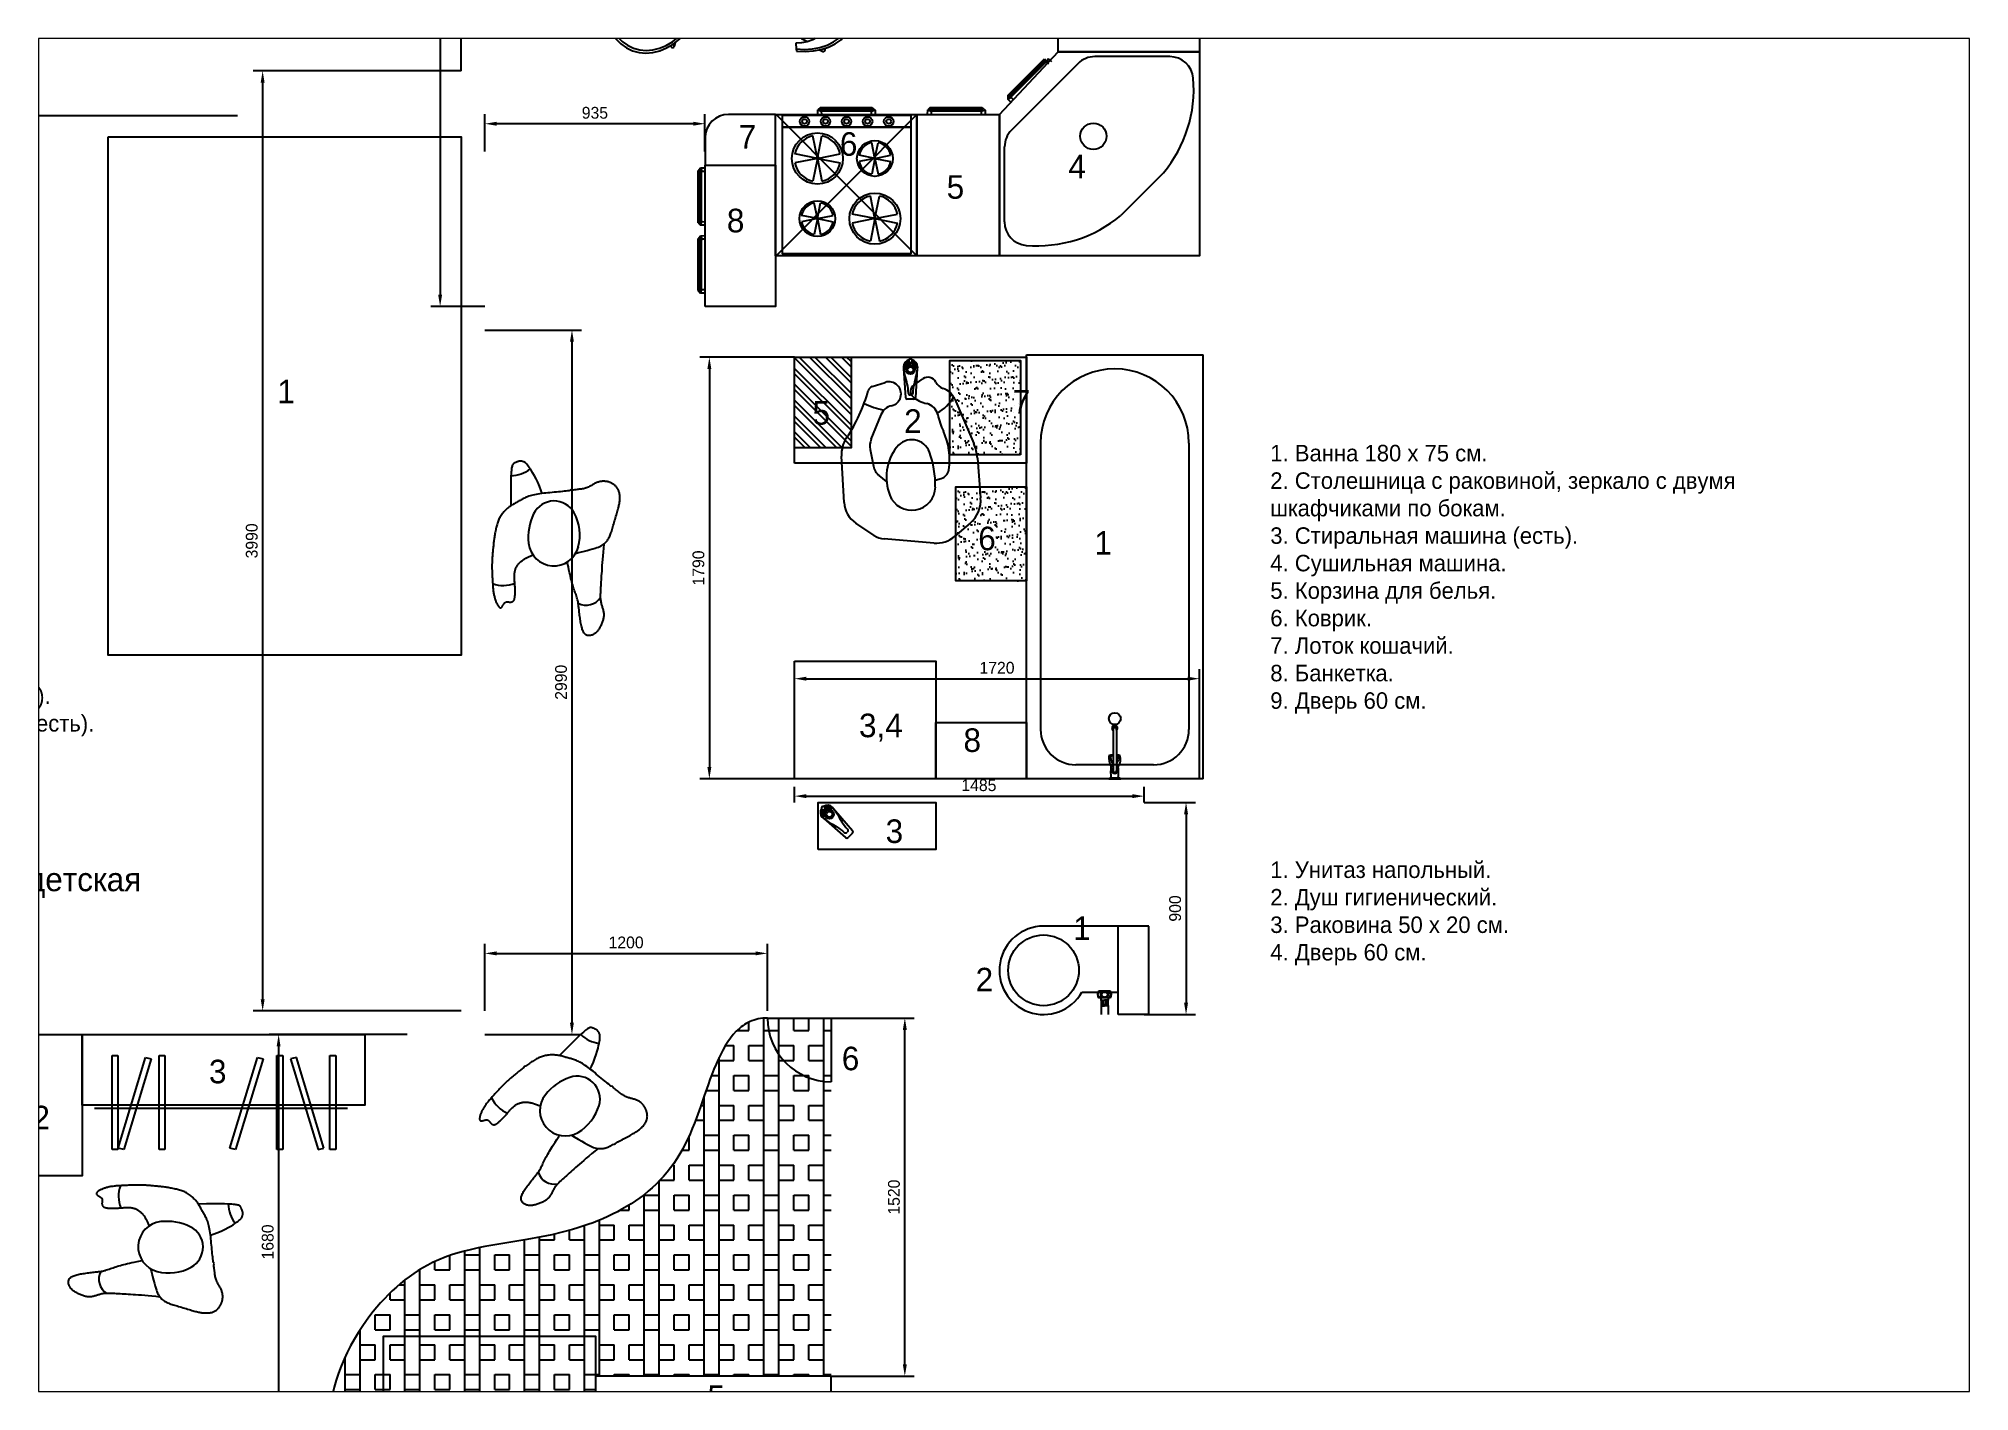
# Paper-space layout 'санузлы' of a CAD drawing. Header units: millimetres. Extents: x -4 to 406, y -16 to 271.
# The model-space entities are those that its viewports show. They can reach past a viewport. Long polylines and large blocks are cut down to what shows.
import ezdxf

# ---------------------------------------------------------------- set-up
doc = ezdxf.new("R2010")
doc.units = ezdxf.units.MM
for name, pattern in [('DASHED', [19.05, 12.7, -6.35]), ('ELGO_LTYPE0', [0]), ('MEDDASH', [0.25, 0.175, -0.075])]:
    doc.linetypes.add(name, pattern=pattern)
for name, color, linetype in [('04 Мебель', 5, 'Continuous'), ('05 Шторы', 5, 'DASHED'), ('06 Сантехника', 6, 'Continuous'), ('07 Аксессуары', 6, 'Continuous'), ('08 Размеры', 7, 'Continuous')]:
    doc.layers.add(name, color=color, linetype=linetype)
doc.styles.add('ATTR', font='romans.shx', dxfattribs={"width": 0.8, "height": 1.2})
doc.styles.get("Standard").update_dxf_attribs({"font": 'Ubuntu-R.ttf'})
doc.dimstyles.new('ISO-25', dxfattribs={"dimtxt": 2.5, "dimasz": 2.5, "dimexe": 1.25, "dimexo": 0.625, "dimtad": 1, "dimtxsty": 'Standard', "dimcen": 2.5, "dimadec": 0, "dimazin": 0, "dimtfac": 1, "dimtmove": 0, "dimatfit": 3, "dimfxl": 1, "dimarcsym": 0})

psp = doc.layouts.new('санузлы')

msp = doc.modelspace()

# ---------------------------------------------------------------- texts
at = {"linetype": 'Continuous'}
for s, p in [('7', (13609.051, 14029.605)), ('6', (14038.915, 13999.615)), ('4', (15009.461, 13903.943)), ('5', (14492.448, 13817.166)), ('8', (13559.067, 13674.717)), ('1', (11650.338, 12948.922)), ('5', (13922.688, 12858.277)), ('7', (14773.25, 12904.994)), ('2', (14311.837, 12823.688)), ('6', (14626.272, 12325.464)), ('1', (15119.866, 12306.72)), ('3,4', (14120.182, 11531.965)), ('8', (14563.792, 11469.485)), ('3', (14233.196, 11083.057)), ('детская', (10586.618, 10878.431)), ('1', (15029.62, 10671.317)), ('2', (14615.279, 10453.325)), ('6', (14047.051, 10118.559)), ('3', (11359.941, 10063.154)), ('2', (10610.178, 9867.903)), ('5', (13476.46, 8681.068))]:
    msp.add_text(s, height=100, dxfattribs=at).set_placement(p)
at = {"char_height": 70, "width": 2318.60368, "attachment_point": 1}
for s, insert in [('{1. Ванна 180 х 75 см.\\P2. Столешница с раковиной, зеркало с двумя шкафчиками по бокам.\\P3. Стиральная машина (есть).\\P4. Сушильная машина.\\P5. Корзина для белья.\\P6. Коврик.\\P7. Лоток кошачий.\\P8. Банкетка.\\P9. Дверь 60 см.}', (15866.596, 12772.761)), ('{1. Два дивана (есть).\\P2. Шкаф платяной (есть).\\P3. Дверь 80 см.}', (9775.215, 11742.767)), ('{1. Унитаз напольный.\\P2. Душ гигиенический.\\P3. Раковина 50 х 20 см.\\P4. Дверь 60 см.}', (15866.596, 11004.57))]:
    msp.add_mtext(s, dxfattribs=dict(at, insert=insert))

# ---------------------------------------------------------------- blocks, each defined once
blk = doc.blocks.new('A$C441F25BF')
at = {"linetype": 'ByBlock'}
for p, q in [((26.3, -1765.2), (26.2, 34.8)), ((26.2, 34.8), (776.2, 34.8)), ((776.3, -1765.2), (776.2, 34.8)), ((86.2, -340.2), (86.3, -1555.2)), ((716.2, -340.2), (716.3, -1555.2)), ((566.3, -1705.2), (236.3, -1705.2)), ((776.3, -1765.2), (26.3, -1765.2))]:
    blk.add_line(p, q, dxfattribs=at)
blk.add_circle((401.3, -1509.3), 25, dxfattribs=at)
for centre, radius, start, end in [((401.2, -340.2), 315, 0.001, 180.001), ((236.3, -1555.2), 150, 180.001, 270.001), ((566.3, -1555.2), 150, 270.001, 0.001)]:
    blk.add_arc(centre, radius, start, end, dxfattribs=at)
blk = doc.blocks.new('A$C51B264FC')
at = {"color": 0, "linetype": 'MEDDASH'}
blk.add_line((1.075, 0.175), (0, 0.175), dxfattribs=at)
for points in [[(0.1, 0), (0.075, 0), (0.075, 0.4), (0.1, 0.4)], [(0.125, 0), (0.1009, 0.0065), (0.2173, 0.3911), (0.2415, 0.3847)], [(0.3, 0), (0.275, 0), (0.275, 0.4), (0.3, 0.4)], [(0.6, 0), (0.5759, 0.0065), (0.6923, 0.3911), (0.7165, 0.3847)], [(0.8, 0), (0.775, 0), (0.775, 0.4), (0.8, 0.4)], [(0.95, 0), (0.9741, 0.0065), (0.8577, 0.3911), (0.8335, 0.3847)], [(1.025, 0), (1, 0), (1, 0.4), (1.025, 0.4)]]:
    blk.add_lwpolyline(points, close=True, dxfattribs=at)
blk = doc.blocks.new('m_108')
at = {"color": 0, "linetype": 'ELGO_LTYPE0', "lineweight": -2}
for p, q in [((-314.8, 124.1), (-301.5, 137.4)), ((-301.5, 137.4), (-285.8, 148.4)), ((-285.8, 148.4), (-268.5, 156.5)), ((-268.5, 156.5), (-250.3, 161.3)), ((-250.3, 161.3), (-231.6, 162.9)), ((-231.6, 162.9), (-213, 161.2)), ((-213, 161.2), (-194.8, 156.4)), ((-194.8, 156.4), (-177.5, 148.3)), ((-177.5, 148.3), (-161.8, 137.3)), ((-161.8, 137.3), (-148.6, 123.9)), ((-107.7, 132.6), (-105.3, 137.4)), ((-105.3, 137.4), (-105.4, 136.6)), ((-105.3, 137.4), (-105, 138.1)), ((-105, 138.1), (-104.4, 138.7)), ((-94.2, 138), (-104.5, 134.3)), ((-104.4, 138.7), (-103.6, 139)), ((-103.6, 139), (-102.8, 139)), ((-102.8, 139), (-102, 138.8)), ((-102, 138.8), (-101.3, 138.3)), ((-101.3, 138.3), (-100.9, 137.6)), ((-100.9, 137.6), (-100.7, 136.8)), ((-100.7, 136.8), (-100.7, 136)), ((-84, 140.2), (-94.2, 138)), ((-74.7, 137.2), (-84.4, 136.6)), ((-73.9, 140.7), (-84, 140.2)), ((-65.3, 136.1), (-74.7, 137.2)), ((-64.1, 139.7), (-73.9, 140.7)), ((-54.9, 137), (-64.1, 139.7)), ((-46.3, 132.8), (-54.9, 137)), ((-451.7, 111.8), (-457.7, 104)), ((-454.4, 102.4), (-448.6, 109.9)), ((-444.3, 118.6), (-451.7, 111.8)), ((-448.6, 109.9), (-441.4, 116.5)), ((-435.6, 124.5), (-444.3, 118.6)), ((-441.4, 116.5), (-433, 122.2)), ((-437.8, 40.4), (-413.1, 116.8)), ((-436.6, 37.7), (-410.6, 118.2)), ((-425.8, 129.3), (-435.6, 124.5)), ((-433.7, 68.5), (-419.6, 112)), ((-433, 122.2), (-423.6, 126.8)), ((-430.9, 129.9), (-430.7, 130.7)), ((-430.7, 129.1), (-430.9, 129.9)), ((-430.7, 130.7), (-430.4, 131.4)), ((-430.3, 128.4), (-430.7, 129.1)), ((-430.4, 131.4), (-429.8, 132)), ((-429.7, 127.9), (-430.3, 128.4)), ((-429.8, 132), (-429, 132.3)), ((-429.2, 127.7), (-429.7, 127.9)), ((-429, 132.3), (-428.2, 132.3)), ((-428.2, 132.3), (-427.5, 132.1)), ((-427.5, 132.1), (-422.4, 130.5)), ((-427.5, 132.1), (-426.9, 131.6)), ((-426.9, 131.6), (-426.5, 130.9)), ((-426.5, 129.3), (-426.7, 128.9)), ((-426.5, 130.9), (-426.3, 130.1)), ((-426.3, 130.1), (-426.5, 129.3)), ((-415, 133), (-425.8, 129.3)), ((-424.7, 107.4), (-418.6, 112.9)), ((-423.6, 126.8), (-413.2, 130.3)), ((-418.6, 112.9), (-411.9, 117.6)), ((-403.5, 135.4), (-415, 133)), ((-413.2, 130.3), (-402.1, 132.6)), ((-412.4, 117.2), (-411, 116.8)), ((-411.9, 117.6), (-404.6, 121.3)), ((-330.4, 96.8), (-405.1, 121)), ((-404.6, 121.3), (-396.9, 124)), ((-391.4, 136.5), (-403.5, 135.4)), ((-402.1, 132.6), (-390.4, 133.7)), ((-396.9, 124), (-388.9, 125.7)), ((-390.4, 133.7), (-391.4, 136.5)), ((-388.9, 125.7), (-390.4, 133.7)), ((-325.5, 108.7), (-314.8, 124.1)), ((-148.6, 123.9), (-137.9, 108.6)), ((-112.9, 113.6), (-147.3, 43)), ((-124.3, 122.4), (-133.5, 114.4)), ((-133.5, 114.4), (-132.2, 111.8)), ((-123.3, 119.5), (-132.2, 111.8)), ((-132.2, 111.8), (-127.5, 105.2)), ((-127.5, 105.2), (-120.7, 109.7)), ((-114.6, 129), (-124.3, 122.4)), ((-113.9, 125.9), (-123.3, 119.5)), ((-120.7, 109.7), (-113.4, 113.4)), ((-104.5, 134.3), (-114.6, 129)), ((-104.2, 130.9), (-113.9, 125.9)), ((-113.4, 113.4), (-105.6, 116.1)), ((-107.1, 115.6), (-31, 78.5)), ((-105.7, 114.9), (-105.1, 116.2)), ((-105.6, 116.1), (-97.6, 117.7)), ((-105.4, 136.6), (-105.2, 135.9)), ((-105.2, 135.9), (-104.7, 135.2)), ((-104.7, 135.2), (-104, 134.7)), ((-104.3, 116.4), (-32.1, 81.2)), ((-94.3, 134.5), (-104.2, 130.9)), ((-104, 134.7), (-103.6, 134.6)), ((-100.7, 136), (-101, 135.5)), ((-97.6, 117.7), (-89.5, 118.3)), ((-96.3, 117.8), (-77, 108.4)), ((-84.4, 136.6), (-94.3, 134.5)), ((-93.1, 114.9), (-93, 115.6)), ((-89.5, 118.3), (-81.3, 117.8)), ((-87.7, 113), (-87.7, 113.5)), ((-81.3, 117.8), (-73.3, 116.2)), ((-73.3, 116.2), (-65.5, 113.6)), ((-65.5, 113.6), (-58.1, 110)), ((-56.3, 133.6), (-65.3, 136.1)), ((-58.1, 110), (-51.3, 105.5)), ((-48.1, 129.6), (-56.3, 133.6)), ((-40.5, 124.1), (-48.1, 129.6)), ((-38.5, 127.2), (-46.3, 132.8)), ((-33.9, 117.3), (-40.5, 124.1)), ((-31.6, 120.1), (-38.5, 127.2)), ((-28.4, 109.3), (-33.9, 117.3)), ((-25.9, 111.8), (-31.6, 120.1)), ((-21.2, 102.4), (-25.9, 111.8)), ((-465.2, 86.4), (-466.5, 76.9)), ((-462.2, 95.5), (-465.2, 86.4)), ((-462.8, 76.2), (-461.6, 85.4)), ((-457.7, 104), (-462.2, 95.5)), ((-461.6, 85.4), (-458.7, 94.2)), ((-458.7, 94.2), (-454.4, 102.4)), ((-440.5, 79.1), (-438, 86.9)), ((-438, 86.9), (-434.5, 94.3)), ((-434.5, 94.3), (-430, 101.2)), ((-430, 101.2), (-424.7, 107.4)), ((-359.1, 8), (-330.9, 95.3)), ((-348.7, 19), (-325.3, 91.6)), ((-344.9, 46.6), (-330.6, 90.8)), ((-338.2, 73.6), (-333.3, 91.8)), ((-333.3, 91.8), (-325.5, 108.7)), ((-332.2, 91.3), (-330.3, 90.7)), ((-330.9, 95.3), (-330.6, 96)), ((-330.7, 95.8), (-328, 94.9)), ((-330.6, 96), (-330.5, 96.6)), ((-330.5, 96.6), (-330.4, 96.8)), ((-329.9, 93), (-330, 92.2)), ((-330, 92.2), (-329.8, 91.4)), ((-329.5, 93.7), (-329.9, 93)), ((-329.8, 91.4), (-329.4, 90.7)), ((-328.8, 94.3), (-329.5, 93.7)), ((-329.4, 90.7), (-328.7, 90.1)), ((-328.1, 94.6), (-328.8, 94.3)), ((-328.7, 90.1), (-327.9, 89.9)), ((-328, 94.9), (-328.1, 94.6)), ((-327.2, 94.6), (-328.1, 94.6)), ((-327.9, 89.9), (-327.1, 89.9)), ((-326.4, 94.4), (-327.2, 94.6)), ((-327.1, 89.9), (-326.3, 90.2)), ((-325.8, 93.9), (-326.4, 94.4)), ((-326.3, 90.2), (-325.7, 90.8)), ((-325.3, 93.2), (-325.8, 93.9)), ((-325.7, 90.8), (-325.3, 91.5)), ((-325.2, 92.4), (-325.3, 93.2)), ((-325.3, 91.5), (-325.2, 92.4)), ((-325.3, 91.6), (-325.3, 91.6)), ((-137.9, 108.6), (-130.1, 91.7)), ((-130.1, 91.7), (-125.3, 73.6)), ((-77, 108.4), (-35.9, 88.4)), ((-77, 108.4), (-77, 108.2)), ((-73.5, 101.5), (-73.3, 101.9)), ((-72.9, 102.4), (-72.6, 103.1)), ((-66.8, 101.2), (-66.5, 102)), ((-51.3, 105.5), (-45.1, 100.2)), ((-45.1, 100.2), (-39.7, 94)), ((-39.7, 94), (-35.1, 87.2)), ((-35.1, 87.2), (-31.5, 79.9)), ((-23.9, 100.2), (-28.4, 109.3)), ((-20.7, 90.2), (-23.9, 100.2)), ((-17.9, 92), (-21.2, 102.4)), ((-18.6, 79.4), (-20.7, 90.2)), ((-19, 95.6), (-18.8, 96.1)), ((-18.8, 96.1), (-18.2, 96.6)), ((-18.2, 96.6), (-17.5, 96.9)), ((-18.2, 92.9), (-17.8, 92.7)), ((-15.8, 80.9), (-17.9, 92)), ((-17.8, 92.7), (-17, 92.5)), ((-17.5, 96.9), (-16.6, 97)), ((-14.9, 93.3), (-17.2, 88.5)), ((-17, 92.5), (-16.2, 92.5)), ((-16.6, 97), (-15.8, 96.7)), ((-16.2, 92.5), (-15.5, 92.8)), ((-15.8, 96.7), (-15.2, 96.3)), ((-15.5, 92.8), (-14.9, 93.3)), ((-15.2, 96.3), (-14.7, 95.6)), ((-14.6, 94), (-14.9, 93.3)), ((-14.7, 95.6), (-14.5, 94.8)), ((-14.5, 94.8), (-14.6, 94)), ((-466.5, 76.9), (-466.1, 67)), ((-466.1, 67), (-464.2, 57.1)), ((-464.2, 57.1), (-460.6, 47.3)), ((-462.5, 66.7), (-462.8, 76.2)), ((-460.6, 57.2), (-462.5, 66.7)), ((-457.1, 47.6), (-460.6, 57.2)), ((-442.4, 62.9), (-442, 71.1)), ((-441.7, 54.8), (-442.4, 62.9)), ((-442, 71.1), (-440.5, 79.1)), ((-440, 46.8), (-441.7, 54.8)), ((-440.3, 48.1), (-433.7, 68.5)), ((-437.2, 57.1), (-436.8, 57.2)), ((-433.7, 68.5), (-433.6, 68.5)), ((-429.1, 73.6), (-428.4, 73.3)), ((-428.8, 79.8), (-428.1, 79.6)), ((-427.8, 73.1), (-427.4, 72.9)), ((-339.8, 54.5), (-338.2, 73.6)), ((-125.3, 73.6), (-123.7, 54.5)), ((-63.4, 2.1), (-29, 72.7)), ((-32.4, 79.2), (-31.7, 80.4)), ((-31.5, 79.9), (-28.8, 72.2)), ((-28.8, 72.2), (-27.2, 64.2)), ((-27.2, 64.2), (-26.6, 56)), ((-26.6, 56), (-18.5, 56.4)), ((-17.9, 68.1), (-18.6, 79.4)), ((-18.5, 56.4), (-17.9, 68.1)), ((-18.5, 56.4), (-15.6, 57)), ((-15, 69.1), (-15.8, 80.9)), ((-15.6, 57), (-15, 69.1)), ((-460.6, 47.3), (-455.4, 37.6)), ((-460.4, 38.6), (-460.3, 39.4)), ((-460.2, 37.8), (-460.4, 38.6)), ((-460.3, 39.4), (-459.9, 40.2)), ((-459.8, 37.1), (-460.2, 37.8)), ((-459.9, 40.2), (-459.3, 40.8)), ((-459.2, 36.6), (-459.8, 37.1)), ((-459.3, 40.8), (-458.5, 41.1)), ((-458.5, 36.4), (-459.2, 36.6)), ((-458.5, 41.1), (-457.8, 41.1)), ((-457.7, 36.4), (-458.5, 36.4)), ((-458.5, 36.4), (-453.4, 34.7)), ((-457.8, 41.1), (-457.2, 41)), ((-456.9, 36.8), (-457.7, 36.4)), ((-452.2, 38.4), (-457.1, 47.6)), ((-456.3, 37.3), (-456.9, 36.8)), ((-456, 38.1), (-456.3, 37.3)), ((-455.9, 38.5), (-456, 38.1)), ((-455.4, 37.6), (-448.9, 28.4)), ((-445.8, 29.5), (-452.2, 38.4)), ((-448.9, 28.4), (-440.9, 19.7)), ((-438.2, 21.1), (-445.8, 29.5)), ((-437.3, 39), (-440, 46.8)), ((-438.6, 51.7), (-437.9, 51.7)), ((-437.5, 39.6), (-436.1, 39.1)), ((-433.6, 31.8), (-437.3, 39)), ((-433.8, 32.2), (-359.1, 8)), ((-428.9, 25), (-433.6, 31.8)), ((-355.7, 13.1), (-346.6, 41.3)), ((-347.9, 30.6), (-347.1, 30.4)), ((-346.6, 41.3), (-344.9, 46.6)), ((-346.6, 41.3), (-346.4, 41.3)), ((-345.4, 41.1), (-344.6, 40.9)), ((-344.9, 46.6), (-344.7, 46.6)), ((-342.1, 45.8), (-341.4, 45.6)), ((-339.8, -137.5), (-339.8, 54.5)), ((-148.3, 38.4), (-147.9, 39.2)), ((-148.3, 37.6), (-148.3, 38.4)), ((-148.1, 36.8), (-148.3, 37.6)), ((-147.7, 36.1), (-148.1, 36.8)), ((-147.9, 39.2), (-147.3, 39.8)), ((-147.2, 35.8), (-147.7, 36.1)), ((-147.7, 36.1), (-147, 35.6)), ((-147.5, 39.9), (-146.3, 42.5)), ((-147.3, 39.8), (-147.5, 39.9)), ((-147.3, 43), (-147, 42.9)), ((-146.5, 40.1), (-147.3, 39.8)), ((-147.1, 35.7), (-147.2, 35.8)), ((-147.1, 35.7), (-137.9, 31.2)), ((-147.1, 35.7), (-147.1, 35.7)), ((-147.1, 35.7), (-147.1, 35.7)), ((-147.1, 35.7), (-147.1, 35.7)), ((-147, 42.9), (-146.5, 42.6)), ((-147, 35.6), (-146.2, 35.4)), ((-146.5, 42.6), (-145.9, 42.3)), ((-145.7, 40.2), (-146.5, 40.1)), ((-146.2, 35.4), (-145.4, 35.5)), ((-145.9, 42.3), (-63.4, 2.1)), ((-144.9, 39.9), (-145.7, 40.2)), ((-145.4, 35.5), (-144.6, 35.8)), ((-144.2, 39.5), (-144.9, 39.9)), ((-144.6, 35.8), (-144, 36.4)), ((-143.8, 38.8), (-144.2, 39.5)), ((-144, 36.4), (-143.6, 37.1)), ((-143.6, 38), (-143.8, 38.8)), ((-143.6, 37.1), (-143.6, 38)), ((-143, 38.4), (-142, 40.4)), ((-142.8, 38.9), (-116.2, 25.9)), ((-141.8, 33.7), (-141.3, 34.2)), ((-137.9, 31.2), (-69.3, -2.2)), ((-137.9, 31.2), (-137.6, 31.2)), ((-137.2, 31.5), (-136.7, 31.9)), ((-135.7, 34.1), (-135.5, 34.8)), ((-131.2, 31.1), (-131, 31.8)), ((-131, 31.8), (-130.8, 32.5)), ((-130.8, 32.5), (-130.8, 32.9)), ((-126.9, 28), (-126.5, 28.8)), ((-123.7, 54.5), (-123.7, -137.5)), ((-440.9, 19.7), (-431.8, 11.7)), ((-429.3, 13.4), (-438.2, 21.1)), ((-431.8, 11.7), (-429.3, 13.4)), ((-429.3, 13.4), (-423.4, 18.9)), ((-423.4, 18.9), (-428.9, 25)), ((-358.8, 9.1), (-356, 8.2)), ((-357.3, 13.6), (-355.2, 12.9)), ((-356.5, 10), (-356.4, 10.9)), ((-356.4, 9.2), (-356.5, 10)), ((-356.4, 10.9), (-356, 11.6)), ((-355.9, 8.5), (-356.4, 9.2)), ((-356, 11.6), (-355.4, 12.1)), ((-356, 8.2), (-355.9, 8.5)), ((-355.3, 8), (-355.9, 8.5)), ((-355.4, 12.1), (-354.6, 12.5)), ((-354.5, 7.7), (-355.3, 8)), ((-354.6, 12.5), (-353.8, 12.5)), ((-353.6, 7.8), (-354.5, 7.7)), ((-353.8, 12.5), (-353, 12.2)), ((-352.9, 8.1), (-353.6, 7.8)), ((-353, 12.2), (-352.4, 11.7)), ((-352.2, 8.6), (-352.9, 8.1)), ((-352.6, 20.8), (-351.9, 20.8)), ((-352.4, 11.7), (-351.9, 11)), ((-351.9, 9.4), (-352.2, 8.6)), ((-352, 9.1), (-351.9, 9.2)), ((-351.9, 9.2), (-348.7, 19)), ((-351.9, 11), (-351.7, 10.2)), ((-351.7, 10.2), (-351.9, 9.4)), ((-351.9, 9.3), (-351.9, 9.2)), ((-351.9, 9.2), (-351.9, 9.2)), ((-351.5, 25.8), (-351, 25.8)), ((-351.2, 15.2), (-350.7, 14.8)), ((-351, 25.8), (-350.3, 25.8)), ((-350.3, 25.8), (-349.6, 25.6)), ((-349.7, 20.1), (-349.1, 19.7)), ((-348.7, 19), (-348.8, 19.3)), ((-116.8, 24), (-116.5, 24.8)), ((-116.2, 25.9), (-111.1, 23.5)), ((-116.2, 25.9), (-116.1, 25.8)), ((-112.6, 20.2), (-112.3, 20.9)), ((-111.1, 23.5), (-111.2, 23.3)), ((-111.1, 23.5), (-69.4, 3.2)), ((-70.7, 0.6), (-70.3, 1.4)), ((-70.7, -0.2), (-70.7, 0.6)), ((-70.3, 1.4), (-69.7, 1.9)), ((-69.7, 1.9), (-68.9, 2.3)), ((-69.6, 2.9), (-68.7, 4.7)), ((-68.9, 2.3), (-68.1, 2.3)), ((-68.1, 2.3), (-67.3, 2.1)), ((-67.3, 2.1), (-66.6, 1.6)), ((-66.6, 1.6), (-66.2, 0.9)), ((-66.2, 0.9), (-66, 0.1)), ((-66, 0.1), (-65.7, 0)), ((-66, 0.1), (-66, -0.7)), ((-65.7, 0), (-64.4, 2.6)), ((-70.5, -1), (-70.7, -0.2)), ((-70.1, -1.7), (-70.5, -1)), ((-69.4, -2.2), (-70.1, -1.7)), ((-68.6, -2.4), (-69.4, -2.2)), ((-69.4, -2.2), (-68.6, -2.4)), ((-69.3, -2.2), (-69.4, -2.2)), ((-67.8, -2.4), (-68.6, -2.4)), ((-67, -2), (-67.8, -2.4)), ((-66.4, -1.5), (-67, -2)), ((-66, -0.7), (-66.4, -1.5)), ((-425.8, -81.4), (-435.8, -86.9)), ((-414.9, -77), (-425.8, -81.4)), ((-423.6, -83.7), (-413, -79.5)), ((-403.2, -73.8), (-414.9, -77)), ((-413, -79.5), (-401.7, -76.3)), ((-401.7, -76.3), (-403.2, -73.8)), ((-398.8, -83.9), (-401.7, -76.3)), ((-458.1, -108.8), (-462.7, -117.5)), ((-452.1, -100.7), (-458.1, -108.8)), ((-454.7, -110.1), (-448.9, -102.3)), ((-444.6, -93.4), (-452.1, -100.7)), ((-448.9, -102.3), (-441.6, -95.2)), ((-435.8, -86.9), (-444.6, -93.4)), ((-441.6, -95.2), (-433.2, -89)), ((-440.6, -85.7), (-440.9, -86.5)), ((-440.9, -86.5), (-440.9, -87.3)), ((-440.9, -87.3), (-440.6, -88.1)), ((-440.2, -85), (-440.6, -85.7)), ((-440.6, -88.1), (-440.1, -88.7)), ((-439.5, -84.6), (-440.2, -85)), ((-440.1, -88.7), (-439.4, -89.1)), ((-438.7, -84.4), (-439.5, -84.6)), ((-439.4, -89.1), (-438.8, -89.1)), ((-438, -84.5), (-438.7, -84.4)), ((-437.3, -84.9), (-438, -84.5)), ((-438, -84.5), (-432.7, -85.2)), ((-436.7, -85.5), (-437.3, -84.9)), ((-436.4, -86.2), (-436.7, -85.5)), ((-436.5, -87.5), (-436.4, -87.1)), ((-436.4, -87.1), (-436.4, -86.2)), ((-434.9, -115.4), (-430.8, -108.3)), ((-433.2, -89), (-423.6, -83.7)), ((-432.8, -148.3), (-426.6, -102.9)), ((-431.7, -176.6), (-421, -97)), ((-430.8, -108.3), (-425.8, -101.8)), ((-430.1, -179), (-418.8, -95.1)), ((-425.8, -101.8), (-420, -96)), ((-420.4, -96.5), (-419, -96.7)), ((-420, -96), (-413.5, -91.1)), ((-336.1, -101.9), (-413.9, -91.4)), ((-413.5, -91.1), (-406.4, -87)), ((-406.4, -87), (-398.8, -83.9)), ((-348.5, -194.1), (-336.4, -104.4)), ((-341.4, -154), (-335.2, -108)), ((-336.9, -107.7), (-334.9, -108)), ((-336.4, -104.4), (-336.3, -103.5)), ((-336.3, -103.5), (-336.2, -102.8)), ((-333.4, -103.4), (-336.3, -103)), ((-336.2, -102.8), (-336.1, -102.2)), ((-336.1, -102.2), (-336.1, -101.9)), ((-334.9, -105.6), (-334.7, -104.8)), ((-334.9, -106.5), (-334.9, -105.6)), ((-334.6, -107.2), (-334.9, -106.5)), ((-334.7, -104.8), (-334.1, -104.2)), ((-334, -107.8), (-334.6, -107.2)), ((-334.1, -104.2), (-333.4, -103.7)), ((-333.3, -108.2), (-334, -107.8)), ((-333.4, -103.7), (-333.4, -103.4)), ((-333.4, -103.7), (-332.6, -103.5)), ((-332.4, -108.3), (-333.3, -108.2)), ((-332.6, -103.5), (-331.8, -103.6)), ((-331.6, -108.2), (-332.4, -108.3)), ((-331.8, -103.6), (-331.1, -104)), ((-330.9, -107.7), (-331.6, -108.2)), ((-331.1, -104), (-330.5, -104.7)), ((-330.4, -107.1), (-330.9, -107.7)), ((-330.8, -111.2), (-330.1, -106.3)), ((-330.5, -104.7), (-330.2, -105.4)), ((-330.1, -106.3), (-330.4, -107.1)), ((-330.2, -105.4), (-330.1, -106.3)), ((-330.1, -106.2), (-330.1, -106.2)), ((-330.1, -106.3), (-330.1, -106.2)), ((-147.6, -181.5), (-123.1, -92.6)), ((-134.3, -108.9), (-135.8, -114.1)), ((-132.9, -103.8), (-134.3, -108.9)), ((-134.1, -126.1), (-126.2, -97.5)), ((-132.9, -103.8), (-130.2, -94)), ((-132.9, -104.1), (-132.9, -103.8)), ((-132.5, -104.4), (-132, -104.8)), ((-131.2, -99.5), (-130.6, -99.8)), ((-130.2, -94), (-130.3, -94.8)), ((-130.3, -94.8), (-130.1, -95.6)), ((-129.9, -93.2), (-130.2, -94)), ((-130.1, -93.7), (-130.2, -93.8)), ((-130.2, -93.8), (-130.2, -93.8)), ((-130.2, -93.8), (-130.2, -93.9)), ((-130.2, -94), (-130.2, -93.8)), ((-130.1, -95.6), (-129.6, -96.3)), ((-129.3, -92.6), (-129.9, -93.2)), ((-129.6, -96.3), (-129, -96.8)), ((-129.6, -105.4), (-129, -105.4)), ((-128.5, -92.3), (-129.3, -92.6)), ((-129, -96.8), (-128.2, -97)), ((-127.7, -92.2), (-128.5, -92.3)), ((-128.2, -97), (-127.3, -96.9)), ((-126.9, -92.4), (-127.7, -92.2)), ((-127.3, -96.9), (-126.6, -96.6)), ((-126.2, -92.9), (-126.9, -92.4)), ((-126.7, -97.4), (-124.6, -98)), ((-126.6, -96.6), (-126, -96)), ((-126.2, -92.9), (-126.1, -92.6)), ((-125.7, -93.6), (-126.2, -92.9)), ((-126.1, -92.6), (-123.4, -93.4)), ((-126, -96), (-125.6, -95.2)), ((-125.5, -94.4), (-125.7, -93.6)), ((-125.6, -95.2), (-125.5, -94.4)), ((-123.1, -92.3), (-47.4, -113.1)), ((-123.1, -92.6), (-123.1, -92.3)), ((-52.7, -94.5), (-58.3, -100.3)), ((-58.3, -100.3), (-52.6, -106.2)), ((-50.3, -92.7), (-52.7, -94.5)), ((-43.5, -101.8), (-52.7, -94.5)), ((-52.6, -106.2), (-47.6, -112.7)), ((-40.8, -100.3), (-50.3, -92.7)), ((-35.5, -109.8), (-43.5, -101.8)), ((-32.5, -108.6), (-40.8, -100.3)), ((-25.5, -117.6), (-32.5, -108.6)), ((-465.6, -126.7), (-466.9, -136.2)), ((-466.9, -136.2), (-466.5, -145.8)), ((-462.7, -117.5), (-465.6, -126.7)), ((-463.2, -136.5), (-461.9, -127.4)), ((-462.8, -145.8), (-463.2, -136.5)), ((-461.9, -127.4), (-459.1, -118.5)), ((-459.1, -118.5), (-454.7, -110.1)), ((-441.3, -138.9), (-440.2, -130.8)), ((-440.2, -130.8), (-438.1, -122.9)), ((-438.1, -122.9), (-434.9, -115.4)), ((-429.9, -136.2), (-429.1, -136.3)), ((-340.3, -181.8), (-330.8, -111.2)), ((-147.9, -176.2), (-135.6, -131.5)), ((-141.7, -135.6), (-143.2, -141)), ((-140.2, -130.2), (-141.7, -135.6)), ((-138.7, -124.8), (-140.2, -130.2)), ((-139.1, -130.6), (-138.3, -130.8)), ((-137.2, -119.4), (-138.7, -124.8)), ((-135.8, -114.1), (-137.2, -119.4)), ((-136.1, -125.8), (-135.3, -126)), ((-135.6, -131.5), (-135.7, -131.5)), ((-135.6, -131.5), (-134.1, -126.1)), ((-134.1, -126.1), (-134.2, -126.1)), ((-134, -115.2), (-133.2, -115.4)), ((-131.8, -110.3), (-131, -110.4)), ((-131, -110.4), (-130.4, -110.4)), ((-130.4, -110.4), (-129.9, -110.4)), ((-66.7, -200.1), (-44.3, -118.5)), ((-48.8, -142.2), (-43, -121.1)), ((-47.6, -112.7), (-43.6, -119.8)), ((-45.8, -149.3), (-40.1, -128.7)), ((-44.7, -119.9), (-43.4, -120.3)), ((-43.6, -119.8), (-40.5, -127.4)), ((-42.4, -132.4), (-41.7, -132.4)), ((-40.5, -127.4), (-38.4, -135.3)), ((-38.4, -135.3), (-37.4, -143.4)), ((-28.7, -118.4), (-35.5, -109.8)), ((-23.4, -127.5), (-28.7, -118.4)), ((-27.7, -114.8), (-22.5, -116.2)), ((-19.9, -127), (-25.5, -117.6)), ((-24.6, -117.2), (-25, -118)), ((-25, -118), (-25, -118.4)), ((-24, -116.6), (-24.6, -117.2)), ((-23.3, -116.3), (-24, -116.6)), ((-23.6, -120.8), (-23, -121)), ((-19.5, -136.8), (-23.4, -127.5)), ((-22.5, -116.2), (-23.3, -116.3)), ((-23, -121), (-22.2, -120.9)), ((-21.8, -116.4), (-22.5, -116.2)), ((-22.2, -120.9), (-21.5, -120.5)), ((-21.1, -116.9), (-21.8, -116.4)), ((-21.5, -120.5), (-21, -119.9)), ((-20.7, -117.5), (-21.1, -116.9)), ((-21, -119.9), (-20.6, -119.2)), ((-20.5, -118.3), (-20.7, -117.5)), ((-20.6, -119.2), (-20.5, -118.3)), ((-15.9, -136.6), (-19.9, -127)), ((-466.5, -145.8), (-464.4, -155.4)), ((-464.4, -155.4), (-460.7, -164.8)), ((-460.8, -155.1), (-462.8, -145.8)), ((-457.2, -164.1), (-460.8, -155.1)), ((-441.3, -147.1), (-441.3, -138.9)), ((-440.3, -155.2), (-441.3, -147.1)), ((-438.2, -163.2), (-440.3, -155.2)), ((-435.1, -170.7), (-438.2, -163.2)), ((-435.6, -169.5), (-432.8, -148.3)), ((-434.2, -160), (-433.8, -159.9)), ((-432.8, -148.3), (-432.6, -148.1)), ((-429.1, -142.4), (-428.3, -142.5)), ((-427.7, -142.6), (-427.3, -142.7)), ((-346.1, -188.8), (-342.2, -159.5)), ((-342.2, -159.5), (-341.4, -154)), ((-342.2, -159.5), (-342, -159.4)), ((-341.4, -154), (-341.3, -153.9)), ((-341, -159.4), (-340.2, -159.5)), ((-338.2, -156.5), (-339.8, -137.5)), ((-338.6, -154.2), (-337.8, -154.3)), ((-333.3, -174.6), (-338.2, -156.5)), ((-149, -162.2), (-150.4, -167.4)), ((-147.6, -157), (-149, -162.2)), ((-146.1, -151.7), (-147.6, -157)), ((-144.6, -146.4), (-146.1, -151.7)), ((-143.2, -141), (-144.6, -146.4)), ((-125.3, -156.5), (-130.2, -174.6)), ((-123.7, -137.5), (-125.3, -156.5)), ((-64.3, -198.5), (-52.1, -153.9)), ((-57.9, -193.5), (-45.8, -149.3)), ((-52.1, -153.9), (-50.4, -148.1)), ((-51.9, -154.1), (-51.6, -154.2)), ((-51, -154.4), (-50.2, -154.7)), ((-51, -160.7), (-50.2, -160.9)), ((-50.4, -148.1), (-48.8, -142.2)), ((-45.8, -149.3), (-46, -149.4)), ((-43.3, -138), (-42.8, -137.9)), ((-38.6, -159.7), (-40.7, -167.6)), ((-37.5, -151.6), (-38.6, -159.7)), ((-37.4, -143.4), (-37.5, -151.6)), ((-17.1, -146.3), (-19.5, -136.8)), ((-17.3, -165), (-16.4, -155.8)), ((-16.4, -155.8), (-17.1, -146.3)), ((-13.5, -146.5), (-15.9, -136.6)), ((-13.6, -165.8), (-12.7, -156.3)), ((-12.7, -156.3), (-13.5, -146.5)), ((-460.7, -164.8), (-455.4, -173.9)), ((-452.1, -172.9), (-457.2, -164.1)), ((-455.4, -173.9), (-448.7, -182.4)), ((-453.5, -180.7), (-453.7, -181.5)), ((-453.7, -181.5), (-453.7, -182.3)), ((-453.7, -182.3), (-453.4, -183.1)), ((-453, -180.1), (-453.5, -180.7)), ((-453.4, -183.1), (-452.9, -183.7)), ((-452.3, -179.6), (-453, -180.1)), ((-452.9, -183.7), (-452.1, -184.1)), ((-451.5, -179.4), (-452.3, -179.6)), ((-445.6, -181.1), (-452.1, -172.9)), ((-452.1, -184.1), (-451.4, -184.2)), ((-451, -179.5), (-451.5, -179.4)), ((-451.4, -184.2), (-450.6, -184)), ((-451.4, -184.2), (-446.1, -184.9)), ((-450.6, -184), (-450, -183.6)), ((-450, -183.6), (-449.5, -182.9)), ((-449.5, -182.9), (-449.2, -182.1)), ((-449.2, -182.1), (-449.3, -181.7)), ((-448.7, -182.4), (-440.5, -190.4)), ((-437.7, -188.8), (-445.6, -181.1)), ((-440.5, -190.4), (-431.2, -197.5)), ((-428.7, -195.7), (-437.7, -188.8)), ((-431, -177.8), (-435.1, -170.7)), ((-434.5, -165.6), (-433.9, -165.5)), ((-431.3, -177.4), (-429.9, -177.5)), ((-426.1, -184.3), (-431, -177.8)), ((-426.4, -183.9), (-348.6, -194.4)), ((-420.3, -190.1), (-426.1, -184.3)), ((-413.8, -195.1), (-420.3, -190.1)), ((-347.8, -188.6), (-345.6, -188.9)), ((-346.4, -191.2), (-346.2, -190.4)), ((-346.4, -192), (-346.4, -191.2)), ((-346.2, -190.4), (-345.7, -189.7)), ((-345.7, -189.7), (-345, -189.3)), ((-345, -189.3), (-344.2, -189.1)), ((-344.5, -180.7), (-343.8, -180.6)), ((-344.2, -175.6), (-343.8, -175.5)), ((-344.2, -189.1), (-343.3, -189.2)), ((-343.8, -175.5), (-343.1, -175.4)), ((-343.3, -189.2), (-342.6, -189.6)), ((-343.1, -175.4), (-342.3, -175.4)), ((-342.6, -189.6), (-342, -190.2)), ((-342.1, -186), (-341.5, -186.3)), ((-342, -190.2), (-341.7, -191)), ((-341.7, -192), (-340.3, -181.8)), ((-341.7, -191), (-341.7, -191.8)), ((-341.6, -170.2), (-340.8, -170.3)), ((-341.4, -180.9), (-340.8, -181.2)), ((-340.3, -181.8), (-340.4, -181.5)), ((-325.4, -191.5), (-333.3, -174.6)), ((-153.2, -178.1), (-153.1, -177.2)), ((-153, -178.9), (-153.2, -178.1)), ((-151.8, -172.4), (-153.1, -177.2)), ((-153.1, -177.2), (-152.8, -176.5)), ((-153.1, -177.2), (-153.1, -177.3)), ((-153.1, -177.3), (-153.1, -177.3)), ((-152.5, -179.5), (-153, -178.9)), ((-152.8, -176.5), (-152.2, -175.9)), ((-151.8, -180), (-152.5, -179.5)), ((-152.2, -175.9), (-151.4, -175.5)), ((-150.4, -167.4), (-151.8, -172.4)), ((-151, -180.2), (-151.8, -180)), ((-151.4, -175.5), (-150.6, -175.5)), ((-150.2, -180.2), (-151, -180.2)), ((-150.6, -175.5), (-149.8, -175.7)), ((-150.3, -180.5), (-150.2, -180.2)), ((-147.5, -181.2), (-150.3, -180.5)), ((-149.4, -179.8), (-150.2, -180.2)), ((-149.8, -175.7), (-149.1, -176.2)), ((-148.8, -179.2), (-149.4, -179.8)), ((-149.1, -176.2), (-148.6, -176.9)), ((-148.5, -178.5), (-148.8, -179.2)), ((-148.6, -176.9), (-148.4, -177.7)), ((-148.4, -177.7), (-148.5, -178.5)), ((-148.2, -176.1), (-146.2, -176.7)), ((-147.8, -182.3), (-147.7, -182)), ((-72, -203.1), (-147.8, -182.3)), ((-147.7, -182), (-147.6, -181.5)), ((-130.2, -174.6), (-138.1, -191.5)), ((-53.1, -188.7), (-58.9, -194.4)), ((-48.1, -182.2), (-53.1, -188.7)), ((-43.9, -175.1), (-48.1, -182.2)), ((-40.7, -167.6), (-43.9, -175.1)), ((-36, -197), (-29.1, -190)), ((-29.1, -190), (-23.7, -182.3)), ((-25.9, -191.8), (-20.3, -183.8)), ((-23.7, -182.3), (-19.7, -173.9)), ((-20.3, -183.8), (-16.1, -175.1)), ((-19.7, -173.9), (-17.3, -165)), ((-16.1, -175.1), (-13.6, -165.8)), ((-431.2, -197.5), (-420.7, -203.7)), ((-418.7, -201.7), (-428.7, -195.7)), ((-420.7, -203.7), (-418.7, -201.7)), ((-418.7, -201.7), (-413.8, -195.1)), ((-348.6, -194.4), (-348.5, -194.1)), ((-348.4, -193.3), (-345.6, -193.7)), ((-346.1, -192.8), (-346.4, -192)), ((-345.5, -193.4), (-346.1, -192.8)), ((-345.6, -193.7), (-345.5, -193.4)), ((-344.8, -193.8), (-345.5, -193.4)), ((-344, -193.9), (-344.8, -193.8)), ((-343.2, -193.7), (-344, -193.9)), ((-342.5, -193.3), (-343.2, -193.7)), ((-341.9, -192.6), (-342.5, -193.3)), ((-341.7, -191.8), (-341.9, -192.6)), ((-341.8, -192.1), (-341.7, -192)), ((-341.7, -191.9), (-341.7, -192)), ((-341.7, -192), (-341.7, -192)), ((-314.7, -206.8), (-325.4, -191.5)), ((-301.4, -220.1), (-314.7, -206.8)), ((-148.8, -206.8), (-162.1, -220.1)), ((-138.1, -191.5), (-148.8, -206.8)), ((-80.1, -206.5), (-88, -208.6)), ((-88, -208.6), (-86.2, -216.5)), ((-86.2, -216.5), (-74.6, -214.9)), ((-86.2, -216.5), (-85, -219.2)), ((-85, -219.2), (-73, -217.5)), ((-72.5, -203.4), (-80.1, -206.5)), ((-74.6, -214.9), (-63.6, -212.1)), ((-73, -217.5), (-61.6, -214.6)), ((-65.4, -199.4), (-72.5, -203.4)), ((-66.3, -198.6), (-65, -199)), ((-58.9, -194.4), (-65.4, -199.4)), ((-63.6, -212.1), (-53.3, -208.1)), ((-61.6, -214.6), (-51, -210.5)), ((-54.3, -211.8), (-49.2, -213.2)), ((-53.3, -208.1), (-44.1, -203.1)), ((-51, -210.5), (-41.4, -205.3)), ((-50.4, -210.4), (-50.2, -210)), ((-50.4, -211.3), (-50.4, -210.4)), ((-50.3, -212.1), (-50.4, -211.3)), ((-49.8, -212.7), (-50.3, -212.1)), ((-49.2, -213.2), (-49.8, -212.7)), ((-49.2, -213.2), (-48.5, -213.4)), ((-48.5, -213.4), (-47.6, -213.3)), ((-47.2, -208.9), (-47.7, -208.7)), ((-47.6, -213.3), (-46.9, -213)), ((-46.5, -209.3), (-47.2, -208.9)), ((-46.9, -213), (-46.4, -212.4)), ((-46.1, -210), (-46.5, -209.3)), ((-46.4, -212.4), (-46, -211.6)), ((-45.9, -210.8), (-46.1, -210)), ((-46, -211.6), (-45.9, -210.8)), ((-44.1, -203.1), (-36, -197)), ((-41.4, -205.3), (-33, -199)), ((-33, -199), (-25.9, -191.8)), ((-285.8, -231.1), (-301.4, -220.1)), ((-268.5, -239.1), (-285.8, -231.1)), ((-250.3, -243.9), (-268.5, -239.1)), ((-231.7, -245.5), (-250.3, -243.9)), ((-213.2, -243.9), (-231.7, -245.5)), ((-195, -239.1), (-213.2, -243.9)), ((-177.7, -231.1), (-195, -239.1)), ((-162.1, -220.1), (-177.7, -231.1))]:
    blk.add_line(p, q, dxfattribs=at)
blk = doc.blocks.new('*D38')
at = {"layer": '08 Размеры', "color": 0, "lineweight": -2}
for p, q in [((9021.2, 14230.1), (9021.2, 14759.9)), ((12431.2, 14360.1), (12431.2, 14759.9)), ((9071.2, 14719.9), (12381.2, 14719.9))]:
    blk.add_line(p, q, dxfattribs=at)
at = {"layer": '08 Размеры', "color": 0}
for points in [[(9071.2, 14728.3), (9071.2, 14711.6), (9021.2, 14719.9)], [(12381.2, 14711.6), (12381.2, 14728.3), (12431.2, 14719.9)]]:
    blk.add_solid(points, dxfattribs=at)
at = {"layer": 'Defpoints', "color": 0}
for p in [(12431.2, 14719.9), (12431.2, 14360.1), (9021.2, 14230.1)]:
    blk.add_point(p, dxfattribs=at)
at = {"layer": '08 Размеры', "color": 0, "insert": (10726.2, 14766), "char_height": 50, "attachment_point": 5}
blk.add_mtext('3410', dxfattribs=at)
blk = doc.blocks.new('*D39')
at = {"layer": '08 Размеры', "color": 0, "lineweight": -2}
for p, q in [((12431.2, 14360.1), (11547.9, 14360.1)), ((11587.9, 14310.1), (11587.9, 10420.1)), ((12431.2, 10370.1), (11547.9, 10370.1))]:
    blk.add_line(p, q, dxfattribs=at)
at = {"layer": '08 Размеры', "color": 0}
for points in [[(11596.2, 14310.1), (11579.6, 14310.1), (11587.9, 14360.1)], [(11579.6, 10420.1), (11596.2, 10420.1), (11587.9, 10370.1)]]:
    blk.add_solid(points, dxfattribs=at)
at = {"layer": 'Defpoints', "color": 0}
for p in [(12431.2, 14360.1), (11587.9, 10370.1), (12431.2, 10370.1)]:
    blk.add_point(p, dxfattribs=at)
at = {"layer": '08 Размеры', "color": 0, "insert": (11541.8, 12365.1), "char_height": 50, "attachment_point": 5, "rotation": 90}
blk.add_mtext('3990', dxfattribs=at)
blk = doc.blocks.new('*D44')
at = {"layer": '08 Размеры', "color": 0, "lineweight": -2}
for p, q in [((12201.2, 10270.1), (11615.7, 10270.1)), ((11655.7, 10220.1), (11655.7, 8640.1)), ((12201.2, 8590.1), (11615.7, 8590.1))]:
    blk.add_line(p, q, dxfattribs=at)
at = {"layer": '08 Размеры', "color": 0}
for points in [[(11664, 10220.1), (11647.3, 10220.1), (11655.7, 10270.1)], [(11647.3, 8640.1), (11664, 8640.1), (11655.7, 8590.1)]]:
    blk.add_solid(points, dxfattribs=at)
at = {"layer": 'Defpoints', "color": 0}
for p in [(12201.2, 10270.1), (11655.7, 8590.1), (12201.2, 8590.1)]:
    blk.add_point(p, dxfattribs=at)
at = {"layer": '08 Размеры', "color": 0, "insert": (11609.6, 9389.8), "char_height": 50, "attachment_point": 5, "rotation": 90}
blk.add_mtext('1680', dxfattribs=at)
blk = doc.blocks.new('*D45')
at = {"layer": '08 Размеры', "color": 0, "lineweight": -2}
for p, q in [((12531.2, 10370.1), (12531.2, 10654.5)), ((12581.2, 10614.5), (13681.2, 10614.5)), ((13731.2, 10370.1), (13731.2, 10654.5))]:
    blk.add_line(p, q, dxfattribs=at)
at = {"layer": '08 Размеры', "color": 0}
for points in [[(12581.2, 10622.9), (12581.2, 10606.2), (12531.2, 10614.5)], [(13681.2, 10606.2), (13681.2, 10622.9), (13731.2, 10614.5)]]:
    blk.add_solid(points, dxfattribs=at)
at = {"layer": 'Defpoints', "color": 0}
for p in [(13731.2, 10614.5), (12531.2, 10370.1), (13731.2, 10370.1)]:
    blk.add_point(p, dxfattribs=at)
at = {"layer": '08 Размеры', "color": 0, "insert": (13131.2, 10660.7), "char_height": 50, "attachment_point": 5}
blk.add_mtext('1200', dxfattribs=at)
blk = doc.blocks.new('*D46')
at = {"layer": '08 Размеры', "color": 0, "lineweight": -2}
for p, q in [((14001.2, 10340.1), (14354.7, 10340.1)), ((14314.7, 8870.1), (14314.7, 10290.1)), ((14001.2, 8820.1), (14354.7, 8820.1))]:
    blk.add_line(p, q, dxfattribs=at)
at = {"layer": '08 Размеры', "color": 0}
for points in [[(14323.1, 10290.1), (14306.4, 10290.1), (14314.7, 10340.1)], [(14306.4, 8870.1), (14323.1, 8870.1), (14314.7, 8820.1)]]:
    blk.add_solid(points, dxfattribs=at)
at = {"layer": 'Defpoints', "color": 0}
for p in [(14001.2, 10340.1), (14314.7, 10340.1), (14001.2, 8820.1)]:
    blk.add_point(p, dxfattribs=at)
at = {"layer": '08 Размеры', "color": 0, "insert": (14268.6, 9580.1), "char_height": 50, "attachment_point": 5, "rotation": 90}
blk.add_mtext('1520', dxfattribs=at)
blk = doc.blocks.new('*D53')
at = {"layer": '08 Размеры', "color": 0, "lineweight": -2}
for p, q in [((13846.2, 11255.1), (13846.2, 11321.9)), ((15331.2, 11255.1), (15331.2, 11321.9)), ((13896.2, 11281.9), (15281.2, 11281.9))]:
    blk.add_line(p, q, dxfattribs=at)
at = {"layer": '08 Размеры', "color": 0}
for points in [[(13896.2, 11290.3), (13896.2, 11273.6), (13846.2, 11281.9)], [(15281.2, 11273.6), (15281.2, 11290.3), (15331.2, 11281.9)]]:
    blk.add_solid(points, dxfattribs=at)
at = {"layer": 'Defpoints', "color": 0}
for p in [(13846.2, 11255.1), (15331.2, 11281.9), (15331.2, 11255.1)]:
    blk.add_point(p, dxfattribs=at)
at = {"layer": '08 Размеры', "color": 0, "insert": (14629.2, 11328), "char_height": 50, "attachment_point": 5}
blk.add_mtext('1485', dxfattribs=at)
blk = doc.blocks.new('*D54')
at = {"layer": '08 Размеры', "color": 0, "lineweight": -2}
for p, q in [((15331.2, 11255.1), (15548.9, 11255.1)), ((15508.9, 11205.1), (15508.9, 10405.1)), ((15331.2, 10355.1), (15548.9, 10355.1))]:
    blk.add_line(p, q, dxfattribs=at)
at = {"layer": '08 Размеры', "color": 0}
for points in [[(15517.2, 11205.1), (15500.5, 11205.1), (15508.9, 11255.1)], [(15500.5, 10405.1), (15517.2, 10405.1), (15508.9, 10355.1)]]:
    blk.add_solid(points, dxfattribs=at)
at = {"layer": 'Defpoints', "color": 0}
for p in [(15331.2, 11255.1), (15331.2, 10355.1), (15508.9, 10355.1)]:
    blk.add_point(p, dxfattribs=at)
at = {"layer": '08 Размеры', "color": 0, "insert": (15462.7, 10805.1), "char_height": 50, "attachment_point": 5, "rotation": 90}
blk.add_mtext('900', dxfattribs=at)
blk = doc.blocks.new('*D55')
at = {"layer": '08 Размеры', "color": 0, "lineweight": -2}
for p, q in [((13846.2, 11355.1), (13846.2, 11820.3)), ((15566.2, 11355.1), (15566.2, 11820.3)), ((13896.2, 11780.3), (15516.2, 11780.3))]:
    blk.add_line(p, q, dxfattribs=at)
at = {"layer": '08 Размеры', "color": 0}
for points in [[(13896.2, 11788.6), (13896.2, 11772), (13846.2, 11780.3)], [(15516.2, 11772), (15516.2, 11788.6), (15566.2, 11780.3)]]:
    blk.add_solid(points, dxfattribs=at)
at = {"layer": 'Defpoints', "color": 0}
for p in [(15566.2, 11780.3), (13846.2, 11355.1), (15566.2, 11355.1)]:
    blk.add_point(p, dxfattribs=at)
at = {"layer": '08 Размеры', "color": 0, "insert": (14706.2, 11826.4), "char_height": 50, "attachment_point": 5}
blk.add_mtext('1720', dxfattribs=at)
blk = doc.blocks.new('*D56')
at = {"layer": '08 Размеры', "color": 0, "lineweight": -2}
for p, q in [((13846.2, 13145.1), (13444.8, 13145.1)), ((13484.8, 13095.1), (13484.8, 11405.1)), ((13846.2, 11355.1), (13444.8, 11355.1))]:
    blk.add_line(p, q, dxfattribs=at)
at = {"layer": '08 Размеры', "color": 0}
for points in [[(13493.1, 13095.1), (13476.4, 13095.1), (13484.8, 13145.1)], [(13476.4, 11405.1), (13493.1, 11405.1), (13484.8, 11355.1)]]:
    blk.add_solid(points, dxfattribs=at)
at = {"layer": 'Defpoints', "color": 0}
for p in [(13846.2, 13145.1), (13484.8, 11355.1), (13846.2, 11355.1)]:
    blk.add_point(p, dxfattribs=at)
at = {"layer": '08 Размеры', "color": 0, "insert": (13438.6, 12250.1), "char_height": 50, "attachment_point": 5, "rotation": 90}
blk.add_mtext('1790', dxfattribs=at)
blk = doc.blocks.new('*D57')
at = {"layer": '08 Размеры', "color": 0, "lineweight": -2}
for p, q in [((12531.2, 16190.1), (12301.6, 16190.1)), ((12341.6, 16140.1), (12341.6, 13410.1)), ((12531.2, 13360.1), (12301.6, 13360.1))]:
    blk.add_line(p, q, dxfattribs=at)
at = {"layer": '08 Размеры', "color": 0}
for points in [[(12349.9, 16140.1), (12333.2, 16140.1), (12341.6, 16190.1)], [(12333.2, 13410.1), (12349.9, 13410.1), (12341.6, 13360.1)]]:
    blk.add_solid(points, dxfattribs=at)
at = {"layer": 'Defpoints', "color": 0}
for p in [(12531.2, 16190.1), (12341.6, 13360.1), (12531.2, 13360.1)]:
    blk.add_point(p, dxfattribs=at)
at = {"layer": '08 Размеры', "color": 0, "insert": (12295.4, 15173.5), "char_height": 50, "attachment_point": 5, "rotation": 90}
blk.add_mtext('2830', dxfattribs=at)
blk = doc.blocks.new('*D59')
at = {"layer": '08 Размеры', "color": 0, "lineweight": -2}
for p, q in [((12531.2, 14017.6), (12531.2, 14175.6)), ((13416.2, 14135.6), (12581.2, 14135.6)), ((13466.2, 14017.6), (13466.2, 14175.6))]:
    blk.add_line(p, q, dxfattribs=at)
at = {"layer": '08 Размеры', "color": 0}
for points in [[(12581.2, 14143.9), (12581.2, 14127.3), (12531.2, 14135.6)], [(13416.2, 14127.3), (13416.2, 14143.9), (13466.2, 14135.6)]]:
    blk.add_solid(points, dxfattribs=at)
at = {"layer": 'Defpoints', "color": 0}
for p in [(12531.2, 14135.6), (12531.2, 14017.6), (13466.2, 14017.6)]:
    blk.add_point(p, dxfattribs=at)
at = {"layer": '08 Размеры', "color": 0, "insert": (12998.7, 14181.7), "char_height": 50, "attachment_point": 5}
blk.add_mtext('935', dxfattribs=at)
blk = doc.blocks.new('*D61')
at = {"layer": '08 Размеры', "color": 0, "lineweight": -2}
for p, q in [((12531.2, 13260.1), (12941.2, 13260.1)), ((12901.2, 13210.1), (12901.2, 10320.1)), ((12531.2, 10270.1), (12941.2, 10270.1))]:
    blk.add_line(p, q, dxfattribs=at)
at = {"layer": '08 Размеры', "color": 0}
for points in [[(12909.5, 13210.1), (12892.9, 13210.1), (12901.2, 13260.1)], [(12892.9, 10320.1), (12909.5, 10320.1), (12901.2, 10270.1)]]:
    blk.add_solid(points, dxfattribs=at)
at = {"layer": 'Defpoints', "color": 0}
for p in [(12531.2, 13260.1), (12531.2, 10270.1), (12901.2, 10270.1)]:
    blk.add_point(p, dxfattribs=at)
at = {"layer": '08 Размеры', "color": 0, "insert": (12855.1, 11765.1), "char_height": 50, "attachment_point": 5, "rotation": 90}
blk.add_mtext('2990', dxfattribs=at)
blk = doc.blocks.new('Person 10 Man Walking PV')
for p, q in [((-9.14, 9.86), (-9.22, 9.8)), ((-9.05, 9.92), (-9.14, 9.86)), ((-8.95, 9.97), (-9.05, 9.92)), ((-8.85, 10.02), (-8.95, 9.97)), ((-8.74, 10.07), (-8.85, 10.02)), ((-8.63, 10.12), (-8.74, 10.07)), ((-8.52, 10.17), (-8.63, 10.12)), ((-8.41, 10.21), (-8.52, 10.17)), ((-8.29, 10.26), (-8.41, 10.21)), ((-8.17, 10.3), (-8.29, 10.26)), ((-8.05, 10.34), (-8.17, 10.3)), ((-7.92, 10.38), (-8.05, 10.34)), ((-7.79, 10.42), (-7.92, 10.38)), ((-7.66, 10.45), (-7.79, 10.42)), ((-7.52, 10.49), (-7.66, 10.45)), ((-7.38, 10.52), (-7.52, 10.49)), ((-7.23, 10.55), (-7.38, 10.52)), ((-7.07, 10.58), (-7.23, 10.55)), ((-6.9, 10.61), (-7.07, 10.58)), ((-6.73, 10.63), (-6.9, 10.61)), ((-6.54, 10.65), (-6.73, 10.63)), ((-6.35, 10.67), (-6.54, 10.65)), ((-6.15, 10.69), (-6.35, 10.67)), ((-5.94, 10.7), (-6.15, 10.69)), ((-5.73, 10.72), (-5.94, 10.7)), ((-5.5, 10.73), (-5.73, 10.72)), ((-5.27, 10.75), (-5.5, 10.73)), ((-5.04, 10.76), (-5.27, 10.75)), ((-4.8, 10.78), (-5.04, 10.76)), ((-4.56, 10.79), (-4.8, 10.78)), ((-4.31, 10.8), (-4.56, 10.79)), ((-4.07, 10.81), (-4.31, 10.8)), ((-3.84, 10.82), (-4.07, 10.81)), ((-3.61, 10.83), (-3.84, 10.82)), ((-3.38, 10.84), (-3.61, 10.83)), ((-3.17, 10.84), (-3.38, 10.84)), ((-2.96, 10.85), (-3.17, 10.84)), ((-2.76, 10.85), (-2.96, 10.85)), ((-2.56, 10.85), (-2.76, 10.85)), ((-2.37, 10.85), (-2.56, 10.85)), ((-2.18, 10.85), (-2.37, 10.85)), ((-2, 10.84), (-2.18, 10.85)), ((-1.83, 10.84), (-2, 10.84)), ((-1.65, 10.83), (-1.83, 10.84)), ((-1.48, 10.83), (-1.65, 10.83)), ((-1.31, 10.82), (-1.48, 10.83)), ((-1.14, 10.81), (-1.31, 10.82)), ((-0.97, 10.8), (-1.14, 10.81)), ((-0.79, 10.79), (-0.97, 10.8)), ((-0.61, 10.77), (-0.79, 10.79)), ((-0.42, 10.76), (-0.61, 10.77)), ((-0.23, 10.74), (-0.42, 10.76)), ((-0.03, 10.72), (-0.23, 10.74)), ((0.17, 10.7), (-0.03, 10.72)), ((0.37, 10.68), (0.17, 10.7)), ((0.57, 10.66), (0.37, 10.68)), ((0.77, 10.64), (0.57, 10.66)), ((0.96, 10.62), (0.77, 10.64)), ((1.16, 10.6), (0.96, 10.62)), ((1.34, 10.58), (1.16, 10.6)), ((1.53, 10.57), (1.34, 10.58)), ((1.71, 10.55), (1.53, 10.57)), ((1.89, 10.53), (1.71, 10.55)), ((2.08, 10.5), (1.89, 10.53)), ((2.27, 10.49), (2.08, 10.5)), ((2.46, 10.45), (2.27, 10.49)), ((2.65, 10.42), (2.46, 10.45)), ((2.85, 10.38), (2.65, 10.42)), ((3.05, 10.34), (2.85, 10.38)), ((3.25, 10.3), (3.05, 10.34)), ((3.46, 10.26), (3.25, 10.3)), ((3.66, 10.22), (3.46, 10.26)), ((3.86, 10.17), (3.66, 10.22)), ((4.05, 10.13), (3.86, 10.17)), ((4.24, 10.08), (4.05, 10.13)), ((4.43, 10.03), (4.24, 10.08)), ((4.61, 9.99), (4.43, 10.03)), ((4.79, 9.93), (4.61, 9.99)), ((4.97, 9.88), (4.79, 9.93)), ((5.14, 9.82), (4.97, 9.88)), ((-9.54, 9.44), (-9.55, 9.39)), ((-9.55, 9.39), (-9.54, 9.34)), ((-9.52, 9.5), (-9.54, 9.44)), ((-9.54, 9.34), (-9.53, 9.3)), ((-9.53, 9.3), (-9.5, 9.26)), ((-9.48, 9.55), (-9.52, 9.5)), ((-9.5, 9.26), (-9.46, 9.22)), ((-9.43, 9.61), (-9.48, 9.55)), ((-9.46, 9.22), (-9.42, 9.18)), ((-9.37, 9.67), (-9.43, 9.61)), ((-9.42, 9.18), (-9.38, 9.14)), ((-9.38, 9.14), (-9.33, 9.11)), ((-9.3, 9.74), (-9.37, 9.67)), ((-9.33, 9.11), (-9.28, 9.07)), ((-9.22, 9.8), (-9.3, 9.74)), ((-9.28, 9.07), (-9.23, 9.04)), ((-9.23, 9.04), (-9.18, 9.01)), ((-9.18, 9.01), (-9.13, 8.98)), ((-9.13, 8.98), (-9.07, 8.94)), ((-9.07, 8.94), (-9.02, 8.91)), ((-9.02, 8.91), (-8.97, 8.88)), ((-8.97, 8.88), (-8.92, 8.85)), ((-8.92, 8.85), (-8.86, 8.81)), ((-8.86, 8.81), (-8.81, 8.78)), ((-8.81, 8.78), (-8.76, 8.74)), ((-8.76, 8.74), (-8.71, 8.7)), ((-8.71, 8.7), (-8.67, 8.66)), ((-8.67, 8.66), (-8.63, 8.61)), ((-8.63, 8.61), (-8.6, 8.56)), ((-8.6, 8.56), (-8.57, 8.51)), ((-8.57, 7.85), (-8.58, 7.8)), ((-8.58, 7.8), (-8.58, 7.74)), ((-8.58, 7.74), (-8.58, 7.69)), ((-8.58, 7.69), (-8.58, 7.64)), ((-8.58, 7.64), (-8.57, 7.58)), ((-8.57, 8.51), (-8.55, 8.46)), ((-8.56, 7.97), (-8.57, 7.91)), ((-8.57, 7.91), (-8.57, 7.85)), ((-8.57, 7.58), (-8.56, 7.53)), ((-8.55, 8.03), (-8.56, 7.97)), ((-8.56, 7.53), (-8.55, 7.48)), ((-8.55, 8.46), (-8.54, 8.4)), ((-8.54, 8.09), (-8.55, 8.03)), ((-8.55, 7.48), (-8.53, 7.43)), ((-8.54, 8.4), (-8.53, 8.34)), ((-8.53, 8.22), (-8.54, 8.15)), ((-8.54, 8.15), (-8.54, 8.09)), ((-8.53, 8.34), (-8.53, 8.28)), ((-8.53, 8.28), (-8.53, 8.22)), ((-8.53, 7.43), (-8.51, 7.38)), ((-8.51, 7.38), (-8.48, 7.33)), ((-8.48, 7.33), (-8.45, 7.28)), ((-8.45, 7.28), (-8.42, 7.24)), ((-8.42, 7.24), (-8.38, 7.2)), ((-8.38, 7.2), (-8.34, 7.17)), ((-8.34, 7.17), (-8.29, 7.13)), ((-8.29, 7.13), (-8.24, 7.1)), ((-8.24, 7.1), (-8.18, 7.09)), ((-8.18, 7.09), (-8.12, 7.05)), ((-8.12, 7.05), (-8.05, 7.03)), ((-8.05, 7.03), (-7.99, 7.02)), ((-7.99, 7.02), (-7.92, 7)), ((-7.92, 7), (-7.84, 6.99)), ((-7.84, 6.99), (-7.77, 6.97)), ((-7.77, 6.97), (-7.68, 6.96)), ((-7.68, 6.96), (-7.6, 6.95)), ((-7.6, 6.95), (-7.5, 6.95)), ((-7.5, 6.95), (-7.4, 6.94)), ((-7.4, 6.94), (-7.29, 6.93)), ((-7.29, 6.93), (-7.17, 6.93)), ((-7.17, 6.93), (-7.04, 6.93)), ((-7.04, 6.93), (-6.9, 6.92)), ((-6.9, 6.92), (-6.75, 6.92)), ((-6.75, 6.92), (-6.6, 6.92)), ((-6.6, 6.92), (-6.45, 6.92)), ((-6.45, 6.92), (-6.29, 6.93)), ((-6.29, 6.93), (-6.13, 6.93)), ((-6.13, 6.93), (-5.97, 6.94)), ((-5.97, 6.94), (-5.81, 6.95)), ((-5.81, 6.95), (-5.65, 6.96)), ((-5.65, 6.96), (-5.5, 6.97)), ((-5.5, 6.97), (-5.34, 6.98)), ((-5.34, 6.98), (-5.19, 6.99)), ((-5.19, 6.99), (-5.04, 7)), ((-5.04, 7), (-4.88, 7.01)), ((-4.88, 7.01), (-4.73, 7.02)), ((-4.73, 7.02), (-4.57, 7.03)), ((-4.57, 7.03), (-4.42, 7.03)), ((-4.42, 7.03), (-4.26, 7.03)), ((-4.26, 7.03), (-4.11, 7.03)), ((-4.11, 7.03), (-3.96, 7.03)), ((-3.96, 7.03), (-3.81, 7.02)), ((-3.81, 7.02), (-3.67, 7.01)), ((-3.67, 7.01), (-3.54, 6.99)), ((-3.54, 6.99), (-3.41, 6.97)), ((-3.41, 6.97), (-3.28, 6.94)), ((-3.28, 6.94), (-3.17, 6.91)), ((-3.17, 6.91), (-3.05, 6.88)), ((-3.05, 6.88), (-2.94, 6.84)), ((-2.94, 6.84), (-2.84, 6.79)), ((-2.84, 6.79), (-2.73, 6.74)), ((-2.73, 6.74), (-2.63, 6.69)), ((-2.63, 6.69), (-2.53, 6.63)), ((-2.53, 6.63), (-2.43, 6.57)), ((-2.43, 6.57), (-2.33, 6.5)), ((5.31, 9.75), (5.14, 9.82)), ((5.47, 9.67), (5.31, 9.75)), ((5.64, 9.59), (5.47, 9.67)), ((5.8, 9.5), (5.64, 9.59)), ((5.96, 9.4), (5.8, 9.5)), ((6.12, 9.3), (5.96, 9.4)), ((6.28, 9.19), (6.12, 9.3)), ((6.43, 9.07), (6.28, 9.19)), ((6.57, 8.96), (6.43, 9.07)), ((6.72, 8.84), (6.57, 8.96)), ((6.85, 8.71), (6.72, 8.84)), ((6.99, 8.59), (6.85, 8.71)), ((7.11, 8.46), (6.99, 8.59)), ((7.24, 8.34), (7.11, 8.46)), ((7.35, 8.2), (7.24, 8.34)), ((7.47, 8.07), (7.35, 8.2)), ((7.57, 7.94), (7.47, 8.07)), ((7.67, 7.8), (7.57, 7.94)), ((7.77, 7.66), (7.67, 7.8)), ((7.86, 7.51), (7.77, 7.66)), ((9.19, 7.64), (7.79, 7.63)), ((7.95, 7.37), (7.86, 7.51)), ((8.03, 7.22), (7.95, 7.37)), ((8.11, 7.07), (8.03, 7.22)), ((8.19, 6.93), (8.11, 7.07)), ((8.27, 6.78), (8.19, 6.93)), ((8.35, 6.64), (8.27, 6.78)), ((8.43, 6.49), (8.35, 6.64)), ((10.5, 7.65), (9.19, 7.64)), ((11.49, 7.65), (10.5, 7.65)), ((12.23, 7.64), (11.49, 7.65)), ((12.77, 7.63), (12.23, 7.64)), ((13.17, 7.61), (12.77, 7.63)), ((13.47, 7.58), (13.17, 7.61)), ((13.73, 7.56), (13.47, 7.58)), ((13.96, 7.54), (13.73, 7.56)), ((14.16, 7.51), (13.96, 7.54)), ((14.33, 7.49), (14.16, 7.51)), ((14.47, 7.45), (14.33, 7.49)), ((14.6, 7.42), (14.47, 7.45)), ((14.7, 7.38), (14.6, 7.42)), ((14.79, 7.33), (14.7, 7.38)), ((14.86, 7.28), (14.79, 7.33)), ((14.92, 7.22), (14.86, 7.28)), ((14.97, 7.16), (14.92, 7.22)), ((15.01, 7.09), (14.97, 7.16)), ((15.05, 7.02), (15.01, 7.09)), ((15.08, 6.94), (15.05, 7.02)), ((15.11, 6.86), (15.08, 6.94)), ((15.14, 6.78), (15.11, 6.86)), ((15.17, 6.69), (15.14, 6.78)), ((15.21, 6.61), (15.17, 6.69)), ((15.24, 6.52), (15.21, 6.61)), ((-2.33, 6.5), (-2.23, 6.43)), ((-2.23, 6.43), (-2.14, 6.36)), ((-2.14, 6.36), (-2.05, 6.29)), ((-2.05, 6.29), (-1.97, 6.21)), ((-1.97, 6.21), (-1.89, 6.14)), ((-1.89, 6.14), (-1.82, 6.07)), ((-1.82, 6.07), (-1.75, 6)), ((-1.75, 6), (-1.69, 5.93)), ((-1.69, 5.93), (-1.62, 5.85)), ((-1.62, 5.85), (-1.56, 5.77)), ((-1.56, 5.77), (-1.5, 5.69)), ((-1.5, 5.69), (-1.44, 5.61)), ((-1.44, 5.61), (-1.37, 5.51)), ((-1.37, 5.51), (-1.3, 5.41)), ((-1.3, 5.41), (-1.22, 5.28)), ((-1.22, 5.28), (-1.13, 5.1)), ((-1.13, 5.1), (-1.01, 4.86)), ((-1.01, 4.86), (-0.85, 4.52)), ((-0.85, 4.52), (-0.66, 4.08)), ((-0.66, 4.08), (-0.58, 3.89)), ((8.51, 6.35), (8.43, 6.49)), ((8.59, 6.21), (8.51, 6.35)), ((8.67, 6.07), (8.59, 6.21)), ((8.76, 5.92), (8.67, 6.07)), ((8.84, 5.78), (8.76, 5.92)), ((8.92, 5.63), (8.84, 5.78)), ((9, 5.48), (8.92, 5.63)), ((9.08, 5.32), (9, 5.48)), ((9.15, 5.15), (9.08, 5.32)), ((9.23, 4.98), (9.15, 5.15)), ((9.3, 4.8), (9.23, 4.98)), ((9.37, 4.6), (9.3, 4.8)), ((9.44, 4.39), (9.37, 4.6)), ((9.51, 4.16), (9.44, 4.39)), ((9.57, 3.91), (9.51, 4.16)), ((9.63, 3.65), (9.57, 3.91)), ((9.69, 3.36), (9.63, 3.65)), ((9.74, 3.06), (9.69, 3.36)), ((11.75, 3.08), (12.34, 3.36)), ((12.34, 3.36), (12.85, 3.63)), ((12.85, 3.63), (13.3, 3.89)), ((13.3, 3.89), (13.68, 4.12)), ((13.68, 4.12), (14.01, 4.33)), ((14.01, 4.33), (14.28, 4.52)), ((14.28, 4.52), (14.5, 4.68)), ((14.5, 4.68), (14.68, 4.82)), ((14.68, 4.82), (14.83, 4.95)), ((14.83, 4.95), (14.94, 5.06)), ((14.94, 5.06), (15.03, 5.16)), ((15.03, 5.16), (15.1, 5.25)), ((15.1, 5.25), (15.16, 5.35)), ((15.16, 5.35), (15.21, 5.44)), ((15.21, 5.44), (15.25, 5.53)), ((15.27, 6.43), (15.24, 6.52)), ((15.25, 5.53), (15.29, 5.62)), ((15.29, 6.34), (15.27, 6.43)), ((15.32, 6.25), (15.29, 6.34)), ((15.29, 5.62), (15.31, 5.71)), ((15.31, 5.71), (15.33, 5.8)), ((15.33, 6.16), (15.32, 6.25)), ((15.34, 6.07), (15.33, 6.16)), ((15.33, 5.8), (15.34, 5.89)), ((15.35, 5.98), (15.34, 6.07)), ((15.34, 5.89), (15.35, 5.98)), ((9.79, 2.74), (9.74, 3.06)), ((9.83, 2.41), (9.79, 2.74)), ((9.88, 2.07), (9.83, 2.41)), ((9.84, 2.32), (10.33, 2.49)), ((9.92, 1.72), (9.88, 2.07)), ((9.96, 1.36), (9.92, 1.72)), ((9.99, 1), (9.96, 1.36)), ((10.03, 0.64), (9.99, 1)), ((10.06, 0.28), (10.03, 0.64)), ((10.1, -0.08), (10.06, 0.28)), ((10.33, 2.49), (11.08, 2.79)), ((11.08, 2.79), (11.75, 3.08)), ((-7.16, -3.34), (-6.93, -3.26)), ((-6.93, -3.26), (-6.69, -3.18)), ((-6.69, -3.18), (-6.45, -3.1)), ((-6.45, -3.1), (-6.21, -3.02)), ((-6.21, -3.02), (-5.96, -2.94)), ((-5.96, -2.94), (-5.7, -2.87)), ((-5.7, -2.87), (-5.44, -2.79)), ((-5.44, -2.79), (-5.16, -2.72)), ((-5.16, -2.72), (-4.87, -2.65)), ((-4.87, -2.65), (-4.57, -2.57)), ((-4.57, -2.57), (-4.25, -2.49)), ((-4.25, -2.49), (-3.91, -2.41)), ((-3.91, -2.41), (-3.54, -2.32)), ((-3.54, -2.32), (-3.11, -2.23)), ((-3.11, -2.23), (-2.61, -2.12)), ((-2.61, -2.12), (-2.03, -1.99)), ((-2.03, -1.99), (-1.78, -1.94)), ((10.13, -0.43), (10.1, -0.08)), ((10.16, -0.77), (10.13, -0.43)), ((10.19, -1.1), (10.16, -0.77)), ((10.23, -1.41), (10.19, -1.1)), ((10.26, -1.71), (10.23, -1.41)), ((10.3, -1.98), (10.26, -1.71)), ((10.33, -2.24), (10.3, -1.98)), ((10.48, -2.49), (10.33, -2.24)), ((10.4, -2.73), (10.48, -2.49)), ((10.43, -2.95), (10.4, -2.73)), ((10.46, -3.17), (10.43, -2.95)), ((10.49, -3.38), (10.46, -3.17)), ((-14.28, -5.55), (-14.27, -5.44)), ((-14.28, -5.67), (-14.28, -5.55)), ((-14.27, -5.79), (-14.28, -5.67)), ((-14.27, -5.44), (-14.24, -5.32)), ((-14.25, -5.91), (-14.27, -5.79)), ((-14.22, -6.03), (-14.25, -5.91)), ((-14.24, -5.32), (-14.2, -5.21)), ((-14.18, -6.15), (-14.22, -6.03)), ((-14.2, -5.21), (-14.15, -5.11)), ((-14.13, -6.27), (-14.18, -6.15)), ((-14.15, -5.11), (-14.08, -5.01)), ((-14.07, -6.39), (-14.13, -6.27)), ((-14.08, -5.01), (-14, -4.92)), ((-14, -6.5), (-14.07, -6.39)), ((-14, -4.92), (-13.9, -4.84)), ((-13.93, -6.61), (-14, -6.5)), ((-13.9, -4.84), (-13.79, -4.76)), ((-13.79, -4.76), (-13.66, -4.68)), ((-13.66, -4.68), (-13.52, -4.62)), ((-13.52, -4.62), (-13.37, -4.55)), ((-13.37, -4.55), (-13.21, -4.49)), ((-13.21, -4.49), (-13.02, -4.44)), ((-13.02, -4.44), (-12.85, -4.39)), ((-12.85, -4.39), (-12.65, -4.34)), ((-12.65, -4.34), (-12.44, -4.3)), ((-12.44, -4.3), (-12.23, -4.25)), ((-12.23, -4.25), (-12, -4.21)), ((-12, -4.21), (-11.78, -4.18)), ((-11.78, -4.18), (-11.54, -4.14)), ((-11.54, -4.14), (-11.31, -4.11)), ((-11.31, -4.11), (-11.07, -4.07)), ((-11.07, -4.07), (-10.83, -4.04)), ((-10.83, -4.04), (-10.59, -4.01)), ((-10.59, -4.01), (-10.35, -3.98)), ((-10.35, -3.98), (-10.13, -3.95)), ((-10.13, -3.95), (-9.91, -3.93)), ((-9.91, -3.93), (-9.7, -3.9)), ((-9.7, -3.9), (-9.5, -3.88)), ((-9.5, -3.88), (-9.32, -3.87)), ((-9.32, -3.87), (-9.15, -3.85)), ((-9.15, -3.85), (-8.99, -3.83)), ((-8.99, -3.83), (-8.83, -3.81)), ((-8.83, -3.81), (-8.67, -3.79)), ((-8.67, -3.79), (-8.51, -3.76)), ((-8.51, -3.76), (-8.35, -3.73)), ((-8.35, -3.73), (-8.18, -3.68)), ((-8.18, -3.68), (-7.99, -3.63)), ((-7.99, -3.63), (-7.8, -3.57)), ((-7.8, -3.57), (-7.59, -3.5)), ((-7.59, -3.5), (-7.38, -3.42)), ((-7.38, -3.42), (-7.16, -3.34)), ((-0.33, -3.35), (-0.19, -3.87)), ((-0.19, -3.87), (0.02, -4.65)), ((0.02, -4.65), (0.19, -5.3)), ((0.19, -5.3), (0.34, -5.84)), ((0.34, -5.84), (0.46, -6.29)), ((0.46, -6.29), (0.56, -6.67)), ((10.52, -3.59), (10.49, -3.38)), ((10.54, -3.79), (10.52, -3.59)), ((10.56, -3.98), (10.54, -3.79)), ((10.58, -4.17), (10.56, -3.98)), ((10.61, -4.35), (10.58, -4.17)), ((10.64, -4.53), (10.61, -4.35)), ((10.67, -4.7), (10.64, -4.53)), ((10.7, -4.86), (10.67, -4.7)), ((10.74, -5.02), (10.7, -4.86)), ((10.79, -5.17), (10.74, -5.02)), ((10.84, -5.31), (10.79, -5.17)), ((10.9, -5.45), (10.84, -5.31)), ((10.95, -5.58), (10.9, -5.45)), ((11.02, -5.71), (10.95, -5.58)), ((11.09, -5.84), (11.02, -5.71)), ((11.16, -5.96), (11.09, -5.84)), ((11.23, -6.09), (11.16, -5.96)), ((11.3, -6.21), (11.23, -6.09)), ((11.38, -6.33), (11.3, -6.21)), ((11.45, -6.46), (11.38, -6.33)), ((11.52, -6.58), (11.45, -6.46)), ((-13.85, -6.72), (-13.93, -6.61)), ((-13.76, -6.82), (-13.85, -6.72)), ((-13.67, -6.91), (-13.76, -6.82)), ((-13.57, -7.01), (-13.67, -6.91)), ((-13.46, -7.09), (-13.57, -7.01)), ((-13.35, -7.17), (-13.46, -7.09)), ((-13.24, -7.25), (-13.35, -7.17)), ((-13.12, -7.33), (-13.24, -7.25)), ((-12.99, -7.4), (-13.12, -7.33)), ((-12.86, -7.47), (-12.99, -7.4)), ((-12.73, -7.55), (-12.86, -7.47)), ((-12.59, -7.62), (-12.73, -7.55)), ((-12.44, -7.68), (-12.59, -7.62)), ((-12.3, -7.75), (-12.44, -7.68)), ((-12.15, -7.81), (-12.3, -7.75)), ((-12, -7.87), (-12.15, -7.81)), ((-11.85, -7.92), (-12, -7.87)), ((-11.7, -7.97), (-11.85, -7.92)), ((-11.55, -8.01), (-11.7, -7.97)), ((-11.4, -8.05), (-11.55, -8.01)), ((-11.25, -8.08), (-11.4, -8.05)), ((-11.1, -8.1), (-11.25, -8.08)), ((-10.95, -8.12), (-11.1, -8.1)), ((-10.8, -8.13), (-10.95, -8.12)), ((-10.65, -8.13), (-10.8, -8.13)), ((-10.5, -8.12), (-10.65, -8.13)), ((-10.35, -8.11), (-10.5, -8.12)), ((-10.21, -8.08), (-10.35, -8.11)), ((-10.06, -8.05), (-10.21, -8.08)), ((-9.92, -8.02), (-10.06, -8.05)), ((-9.77, -7.98), (-9.92, -8.02)), ((-9.63, -7.94), (-9.77, -7.98)), ((-9.49, -7.89), (-9.63, -7.94)), ((-9.35, -7.85), (-9.49, -7.89)), ((-9.21, -7.8), (-9.35, -7.85)), ((-9.07, -7.76), (-9.21, -7.8)), ((-8.92, -7.72), (-9.07, -7.76)), ((-8.77, -7.68), (-8.92, -7.72)), ((-8.6, -7.64), (-8.77, -7.68)), ((-8.43, -7.61), (-8.6, -7.64)), ((-8.24, -7.58), (-8.43, -7.61)), ((-8.03, -7.57), (-8.24, -7.58)), ((-7.8, -7.55), (-8.03, -7.57)), ((-7.55, -7.55), (-7.8, -7.55)), ((-7.29, -7.55), (-7.55, -7.55)), ((-7.01, -7.56), (-7.29, -7.55)), ((-6.72, -7.57), (-7.01, -7.56)), ((-6.42, -7.58), (-6.72, -7.57)), ((-6.11, -7.6), (-6.42, -7.58)), ((-5.8, -7.62), (-6.11, -7.6)), ((-5.48, -7.64), (-5.8, -7.62)), ((-5.16, -7.66), (-5.48, -7.64)), ((-4.82, -7.68), (-5.16, -7.66)), ((-4.48, -7.7), (-4.82, -7.68)), ((-4.11, -7.72), (-4.48, -7.7)), ((-3.73, -7.75), (-4.11, -7.72)), ((-3.31, -7.78), (-3.73, -7.75)), ((-2.87, -7.8), (-3.31, -7.78)), ((-2.4, -7.83), (-2.87, -7.8)), ((-1.88, -7.87), (-2.4, -7.83)), ((-1.33, -7.9), (-1.88, -7.87)), ((-0.74, -7.95), (-1.33, -7.9)), ((-0.11, -8.01), (-0.74, -7.95)), ((0.58, -8.08), (-0.11, -8.01)), ((0.56, -6.67), (0.66, -6.98)), ((1.27, -8.16), (0.58, -8.08)), ((0.66, -6.98), (0.76, -7.24)), ((0.76, -7.24), (0.86, -7.48)), ((0.86, -7.48), (0.96, -7.69)), ((0.96, -7.69), (1.06, -7.88)), ((1.06, -7.88), (1.17, -8.04)), ((1.17, -8.04), (1.29, -8.19)), ((1.29, -8.19), (1.4, -8.32)), ((1.4, -8.32), (1.52, -8.44)), ((1.52, -8.44), (1.64, -8.55)), ((1.64, -8.55), (1.76, -8.66)), ((1.76, -8.66), (1.89, -8.75)), ((1.89, -8.75), (2.02, -8.84)), ((2.02, -8.84), (2.15, -8.92)), ((2.15, -8.92), (2.29, -9)), ((2.29, -9), (2.44, -9.08)), ((2.44, -9.08), (2.6, -9.15)), ((2.6, -9.15), (2.76, -9.22)), ((2.76, -9.22), (2.94, -9.29)), ((2.94, -9.29), (3.12, -9.35)), ((3.12, -9.35), (3.32, -9.42)), ((3.32, -9.42), (3.52, -9.48)), ((3.52, -9.48), (3.74, -9.55)), ((3.74, -9.55), (3.96, -9.62)), ((3.96, -9.62), (4.19, -9.68)), ((4.19, -9.68), (4.44, -9.75)), ((4.44, -9.75), (4.69, -9.83)), ((4.69, -9.83), (4.94, -9.9)), ((11.3, -9.92), (11.37, -9.82)), ((11.37, -9.82), (11.44, -9.72)), ((11.44, -9.72), (11.5, -9.63)), ((11.5, -9.63), (11.56, -9.53)), ((11.59, -6.71), (11.52, -6.58)), ((11.56, -9.53), (11.61, -9.43)), ((11.65, -6.84), (11.59, -6.71)), ((11.61, -9.43), (11.66, -9.33)), ((11.71, -6.97), (11.65, -6.84)), ((11.66, -9.33), (11.7, -9.23)), ((11.7, -9.23), (11.74, -9.13)), ((11.76, -7.1), (11.71, -6.97)), ((11.74, -9.13), (11.78, -9.03)), ((11.8, -7.24), (11.76, -7.1)), ((11.78, -9.03), (11.81, -8.93)), ((11.84, -7.38), (11.8, -7.24)), ((11.81, -8.93), (11.84, -8.82)), ((11.87, -7.51), (11.84, -7.38)), ((11.84, -8.82), (11.86, -8.72)), ((11.86, -8.72), (11.89, -8.61)), ((11.89, -7.65), (11.87, -7.51)), ((11.91, -7.78), (11.89, -7.65)), ((11.89, -8.61), (11.9, -8.51)), ((11.9, -8.51), (11.91, -8.4)), ((11.92, -7.91), (11.91, -7.78)), ((11.91, -8.4), (11.92, -8.28)), ((11.92, -8.04), (11.92, -7.91)), ((11.92, -8.16), (11.92, -8.04)), ((11.92, -8.28), (11.92, -8.16)), ((4.94, -9.9), (5.2, -9.98)), ((5.2, -9.98), (5.46, -10.06)), ((5.46, -10.06), (5.72, -10.13)), ((5.72, -10.13), (5.97, -10.21)), ((5.97, -10.21), (6.22, -10.28)), ((6.22, -10.28), (6.45, -10.35)), ((6.45, -10.35), (6.68, -10.42)), ((6.68, -10.42), (6.89, -10.48)), ((6.89, -10.48), (7.09, -10.54)), ((7.09, -10.54), (7.29, -10.59)), ((7.29, -10.59), (7.47, -10.64)), ((7.47, -10.64), (7.64, -10.68)), ((7.64, -10.68), (7.81, -10.72)), ((7.81, -10.72), (7.97, -10.75)), ((7.97, -10.75), (8.12, -10.78)), ((8.12, -10.78), (8.26, -10.8)), ((8.26, -10.8), (8.4, -10.82)), ((8.4, -10.82), (8.54, -10.84)), ((8.54, -10.84), (8.67, -10.85)), ((8.67, -10.85), (8.79, -10.85)), ((8.79, -10.85), (8.9, -10.86)), ((8.9, -10.86), (9.02, -10.86)), ((9.02, -10.86), (9.12, -10.87)), ((9.12, -10.87), (9.23, -10.87)), ((9.23, -10.87), (9.33, -10.87)), ((9.33, -10.87), (9.43, -10.87)), ((9.43, -10.87), (9.53, -10.86)), ((9.53, -10.86), (9.63, -10.85)), ((9.63, -10.85), (9.74, -10.83)), ((9.74, -10.83), (9.84, -10.81)), ((9.84, -10.81), (9.96, -10.79)), ((9.96, -10.79), (10.07, -10.76)), ((10.07, -10.76), (10.19, -10.72)), ((10.19, -10.72), (10.31, -10.68)), ((10.31, -10.68), (10.43, -10.63)), ((10.43, -10.63), (10.54, -10.57)), ((10.54, -10.57), (10.65, -10.51)), ((10.65, -10.51), (10.76, -10.44)), ((10.76, -10.44), (10.87, -10.37)), ((10.87, -10.37), (10.96, -10.28)), ((10.96, -10.28), (11.06, -10.2)), ((11.06, -10.2), (11.14, -10.11)), ((11.14, -10.11), (11.22, -10.02)), ((11.22, -10.02), (11.3, -9.92))]:
    blk.add_line(p, q)
for centre, radius, start, end in [((-0.83, 8.95), 4.94, 158.8156, 203.5264), ((18.29, 7.7), 5.42, 180.7937, 218.1712), ((1.87, 0.35), 4.31, 96.3389, 255.3837), ((2.41, -4.47), 9.16, 64.202, 96.3389), ((4.71, 0.29), 3.87, 298.5092, 64.202), ((2.78, 3.84), 7.91, 255.3837, 298.5092), ((-6.3, -5.17), 2.81, 150.9608, 238.1825)]:
    blk.add_arc(centre, radius, start, end)
at = {"style": 'ATTR', "width": 0.8, "flags": 9}
blk.add_attdef('ESTCODE', (0, 0), '', height=0.00593, dxfattribs=at)
blk = doc.blocks.new('Person 4 Man Reach Both Arms PV')
for p, q in [((-12.67, 7.06), (-5.15, 10.3)), ((-2.65, 10.92), (4.05, 11.46)), ((8.36, 9.69), (10.58, 7.1)), ((1.04, 3.75), (0.76, 4.77)), ((11.74, 3.54), (11.04, -4.93)), ((-15.08, 0.09), (-16.13, 1.62)), ((-14.83, -6.98), (-15.53, -4.74)), ((-5.89, -7.13), (-10.02, -5.46)), ((1.31, -4.52), (0.3, -5.78)), ((-4.16, -7.3), (-1.33, -6.76)), ((10.45, -6.62), (8.37, -9.71)), ((4.85, -11.71), (-3.03, -12.16))]:
    blk.add_line(p, q)
for centre, radius, start, end in [((-2.02, 3.04), 7.9, 94.5755, 113.2917), ((4.46, 6.34), 5.14, 40.6701, 94.5755), ((-11.35, 3.99), 3.35, 113.2917, 161.1375), ((-16.59, 0.66), 7.13, 28.7701, 60.4269), ((6.91, 3.94), 4.84, 355.2825, 40.6701), ((-14.88, 2.49), 1.52, 117.4313, 214.617), ((-16.59, 5.78), 2.19, 297.4313, 341.1375), ((-9.51, 1.75), 2.48, 103.203, 167.1792), ((-13.61, 19.22), 15.46, 283.203, 294.3364), ((-2.39, -5.59), 11.77, 81.6778, 114.3364), ((1.95, -12.63), 16.4, 89.0561, 110.1273), ((-0.94, 4.31), 1.76, 15.205, 81.6778), ((2.16, -0.24), 4.01, 291.5545, 89.0561), ((-14.04, 0.81), 1.26, 214.617, 319.7914), ((-17.24, 3.51), 5.45, 319.7914, 347.1792), ((-2.58, -0.25), 3.22, 110.1273, 231.9875), ((-13.57, -4.12), 2.06, 13.1482, 197.5403), ((0.57, 3.78), 8.33, 231.9875, 291.5545), ((-23.29, -2.63), 12.67, 333.3444, 349.5239), ((-9.06, -3.07), 2.58, 193.1482, 248.0075), ((-1.85, -4.05), 2.76, 280.7541, 321.143), ((7.51, -4.64), 3.54, 326.0867, 355.2825), ((-13.91, -6.69), 0.957, 197.5403, 254.641), ((-21.44, -34.1), 27.46, 56.0747, 74.6409), ((-4.73, -4.27), 3.08, 248.0075, 280.7541), ((4.6, -7.18), 4.54, 273.2085, 326.0867), ((-3.31, -7.14), 5.03, 236.0747, 273.2085)]:
    blk.add_arc(centre, radius, start, end)
at = {"style": 'ATTR', "width": 0.8, "flags": 9}
blk.add_attdef('ESTCODE', (0, 0), '', height=0.00575, dxfattribs=at)

# ---------------------------------------------------------------- dimensions: what is measured, and where the dimension line sits
at = {"layer": '08 Размеры'}
for base, p1, p2, picture, middle in [((12341.559, 13360.115), (12531.234, 16190.115), (12531.234, 13360.115), '*D57', (12341.559, 15173.482)), ((11587.893, 10370.115), (12431.234, 14360.115), (12431.234, 10370.115), '*D39', (11587.893, 12365.115)), ((14314.743, 10340.115), (14001.234, 8820.115), (14001.234, 10340.115), '*D46', (14314.743, 9580.115)), ((11655.677, 8590.115), (12201.234, 10270.115), (12201.234, 8590.115), '*D44', (11655.677, 9389.829))]:
    dim = msp.add_linear_dim(base=base, p1=p1, p2=p2, angle=90, dimstyle='ISO-25', override={"dimtxt": 50, "dimasz": 50, "dimexe": 40, "dimexo": 0, "dimgap": 20}, dxfattribs=at)
    dim.commit()
    dim.dimension.update_dxf_attribs({"geometry": picture, "text_midpoint": middle, "dimtype": 160})
for base, p1, p2, picture, middle in [((12431.234, 14719.93), (9021.234, 14230.115), (12431.234, 14360.115), '*D38', (10726.234, 14719.93)), ((15331.234, 11281.922), (13846.234, 11255.115), (15331.234, 11255.115), '*D53', (14629.195, 11281.922))]:
    dim = msp.add_linear_dim(base=base, p1=p1, p2=p2, dimstyle='ISO-25', override={"dimtxt": 50, "dimasz": 50, "dimexe": 40, "dimexo": 0, "dimgap": 20}, dxfattribs=at)
    dim.commit()
    dim.dimension.update_dxf_attribs({"geometry": picture, "text_midpoint": middle, "dimtype": 160})
for base, p1, p2, picture, middle in [((12531.234, 14135.604), (13466.234, 14017.615), (12531.234, 14017.615), '*D59', (12998.734, 14181.723)), ((15566.234, 11780.303), (13846.234, 11355.115), (15566.234, 11355.115), '*D55', (14706.234, 11826.421)), ((13731.234, 10614.541), (12531.234, 10370.115), (13731.234, 10370.115), '*D45', (13131.234, 10660.659))]:
    dim = msp.add_linear_dim(base=base, p1=p1, p2=p2, dimstyle='ISO-25', override={"dimtxt": 50, "dimasz": 50, "dimexe": 40, "dimexo": 0, "dimgap": 20}, dxfattribs=at)
    dim.commit()
    dim.dimension.update_dxf_attribs({"geometry": picture, "text_midpoint": middle})
for base, p1, p2, picture, middle in [((12901.203, 10270.115), (12531.234, 13260.115), (12531.234, 10270.115), '*D61', (12855.085, 11765.115)), ((13484.751, 11355.115), (13846.234, 13145.115), (13846.234, 11355.115), '*D56', (13438.632, 12250.115)), ((15508.859, 10355.115), (15331.234, 11255.115), (15331.234, 10355.115), '*D54', (15462.741, 10805.115))]:
    dim = msp.add_linear_dim(base=base, p1=p1, p2=p2, angle=90, dimstyle='ISO-25', override={"dimtxt": 50, "dimasz": 50, "dimexe": 40, "dimexo": 0, "dimgap": 20}, dxfattribs=at)
    dim.commit()
    dim.dimension.update_dxf_attribs({"geometry": picture, "text_midpoint": middle})

# ---------------------------------------------------------------- hatches: boundary and pattern name
h = msp.add_hatch()
h.set_pattern_fill('BOX', color=256, scale=10, style=0)
edge = h.paths.add_edge_path()
edge.add_line((14001.234, 8820.115), (14001.234, 8840.115))
edge.add_line((14001.234, 8840.115), (14001.234, 9840.115))
edge.add_line((14001.234, 9840.115), (14001.234, 10340.115))
edge.add_line((14001.234, 10340.115), (13731.234, 10340.115))
edge.add_spline(control_points=[(13731.234, 10340.115), (13510.914, 10340.115), (13466.271, 9640.783), (12851.958, 9394.47), (12321.242, 9361.681), (11976.506, 9042.961), (11866.115, 8754.667), (11866.115, 8590.115)], knot_values=[0, 0, 0, 0, 660.9617138, 1369.51579209, 1843.38567438, 2216.58397371, 2710.23778804, 2710.23778804, 2710.23778804, 2710.23778804], degree=3, periodic=0)
edge.add_line((11866.115, 8590.115), (13001.234, 8590.115))
edge.add_line((13001.234, 8590.115), (13001.234, 8820.115))
edge.add_line((13001.234, 8820.115), (14001.234, 8820.115))
at = {"layer": '07 Аксессуары'}
h = msp.add_hatch(dxfattribs=at)
h.set_pattern_fill('ANSI32', color=256, scale=5, angle=90, style=0)
h.set_pattern_definition([(135, (25441.35, -1686.115), (-33.67596, -33.67596), []), (135, (25441.35, -1663.664), (-33.67596, -33.67596), [])])
h.paths.add_polyline_path([(13846.234, 13145.115), (14086.247, 13145.119), (14086.234, 12760.119), (13846.234, 12760.119)])
h = msp.add_hatch(dxfattribs=at)
h.set_pattern_fill('AR-SAND', color=256, style=0)
h.set_pattern_definition([(37.5, (1487.01, 1183.886), (-1.60003, 48.94132), [0, -38.608, 0, -43.18, 0, -41.275]), (7.5, (1487.01, 1183.886), (44.95233, 71.6825), [0, -20.828, 0, -34.798, 0, -13.335]), (327.5, (1455.767, 1183.886), (79.09924, 0.14372), [0, -12.7, 0, -45.72, 0, -59.69]), (317.5, (1455.77, 1183.886), (76.35565, 22.29293), [0, -6.35, 0, -29.972, 0, -34.29])])
h.paths.add_polyline_path([(14805.732, 12730.785), (14505.732, 12730.785), (14505.732, 13130.785), (14805.732, 13130.785)])
h = msp.add_hatch(dxfattribs=at)
h.set_pattern_fill('AR-SAND', color=256, style=0)
h.set_pattern_definition([(37.5, (1512.504, 648.22), (-1.60003, 48.94132), [0, -38.608, 0, -43.18, 0, -41.275]), (7.5, (1512.504, 648.22), (44.95233, 71.6825), [0, -20.828, 0, -34.798, 0, -13.335]), (327.5, (1481.26, 648.22), (79.09924, 0.14372), [0, -12.7, 0, -45.72, 0, -59.69]), (317.5, (1481.26, 648.22), (76.35565, 22.29293), [0, -6.35, 0, -29.972, 0, -34.29])])
h.paths.add_polyline_path([(14831.227, 12195.118), (14531.227, 12195.118), (14531.227, 12595.118), (14831.227, 12595.118)])

# ---------------------------------------------------------------- linework, layer by layer
at = {"start_tangent": (-1, 0), "end_tangent": (0, -1)}
msp.add_spline([(13731.234, 10340.115), (13371.915, 9785.354), (12770.392, 9410.896), (12309.174, 9302.128), (12028.33, 9056.356), (11866.115, 8590.115)], degree=3, dxfattribs=at)
at = {"layer": '04 Мебель'}
for p, q in [((14751.936, 14255.295), (14907.324, 14410.817)), ((14910.285, 14403.795), (14759.069, 14252.578)), ((14766.202, 14249.863), (14913.246, 14396.772)), ((15050.32, 14391.27), (14767.481, 14108.431)), ((14907.324, 14410.817), (14910.285, 14403.795)), ((14910.285, 14403.795), (14920.742, 14404.681)), ((14913.246, 14396.772), (14910.285, 14403.795)), ((14917.732, 14397.315), (14913.246, 14396.772)), ((14920.742, 14404.681), (14917.732, 14397.315)), ((14926.377, 14388.172), (14917.732, 14397.315)), ((14923.752, 14412.049), (14920.742, 14404.681)), ((14923.752, 14412.049), (14937.299, 14399.094)), ((15439.665, 14420.559), (15121.03, 14420.559)), ((13944.901, 14175.115), (13945.266, 14194.095)), ((13956.105, 14204.506), (13945.266, 14194.095)), ((13945.266, 14194.095), (13952.709, 14191.247)), ((13952.709, 14191.247), (13959.227, 14197.541)), ((13952.709, 14191.247), (13960.153, 14188.4)), ((13956.105, 14204.506), (14175.951, 14204.6)), ((13959.227, 14197.541), (13956.105, 14204.506)), ((14173.08, 14197.541), (13959.227, 14197.541)), ((13959.227, 14197.541), (13962.351, 14190.577)), ((13962.351, 14190.577), (13960.153, 14188.4)), ((13960.153, 14188.4), (13960.466, 14175.115)), ((13962.351, 14190.577), (14170.207, 14190.482)), ((14170.207, 14190.482), (14173.08, 14197.541)), ((14173.763, 14187.693), (14170.207, 14190.482)), ((14175.951, 14204.6), (14173.08, 14197.541)), ((14173.08, 14197.541), (14181.101, 14190.774)), ((14173.412, 14175.115), (14173.763, 14187.693)), ((14181.101, 14190.774), (14173.763, 14187.693)), ((14175.951, 14204.6), (14188.438, 14193.855)), ((14188.438, 14193.855), (14181.101, 14190.774)), ((14188.438, 14193.855), (14188.858, 14175.115)), ((14411.695, 14175.115), (14412.06, 14194.095)), ((14422.899, 14204.506), (14412.06, 14194.095)), ((14412.06, 14194.095), (14419.503, 14191.247)), ((14419.503, 14191.247), (14426.022, 14197.541)), ((14419.503, 14191.247), (14426.947, 14188.4)), ((14422.899, 14204.506), (14642.746, 14204.6)), ((14426.022, 14197.541), (14422.899, 14204.506)), ((14639.874, 14197.541), (14426.022, 14197.541)), ((14426.022, 14197.541), (14429.146, 14190.577)), ((14429.146, 14190.577), (14426.947, 14188.4)), ((14426.947, 14188.4), (14427.26, 14175.115)), ((14429.146, 14190.577), (14637.002, 14190.482)), ((14637.002, 14190.482), (14639.874, 14197.541)), ((14640.558, 14187.693), (14637.002, 14190.482)), ((14642.746, 14204.6), (14639.874, 14197.541)), ((14639.874, 14197.541), (14647.895, 14190.774)), ((14640.206, 14175.115), (14640.558, 14187.693)), ((14647.895, 14190.774), (14640.558, 14187.693)), ((14642.746, 14204.6), (14655.233, 14193.855)), ((14655.233, 14193.855), (14647.895, 14190.774)), ((14655.233, 14193.855), (14655.652, 14175.115)), ((14751.936, 14255.295), (14751.634, 14240.269)), ((14751.634, 14240.269), (14758.91, 14243.519)), ((14764.796, 14226.59), (14751.634, 14240.269)), ((14759.069, 14252.578), (14751.936, 14255.295)), ((14758.91, 14243.519), (14759.069, 14252.578)), ((14758.91, 14243.519), (14766.187, 14246.769)), ((14759.069, 14252.578), (14766.202, 14249.863)), ((14766.202, 14249.863), (14766.187, 14246.769)), ((14766.187, 14246.769), (14775.802, 14237.596)), ((13766.234, 14175.115), (13566.234, 14175.115)), ((13766.234, 13960.115), (13766.234, 14175.115)), ((13466.234, 14075.115), (13466.234, 13960.115)), ((13943.646, 13988.109), (13924.492, 14083.969)), ((13943.646, 13988.109), (13962.8, 14083.969)), ((14187.451, 13988.109), (14174.043, 14055.211)), ((14187.451, 13988.109), (14200.859, 14055.211)), ((14738.192, 13719.086), (14738.192, 14037.721)), ((13436.749, 13935.502), (13447.494, 13947.989)), ((13443.808, 13932.63), (13450.576, 13940.651)), ((13447.494, 13947.989), (13466.234, 13948.408)), ((13447.494, 13947.989), (13450.576, 13940.651)), ((13450.576, 13940.651), (13453.656, 13933.314)), ((13466.234, 13960.115), (13766.234, 13960.115)), ((13943.646, 13988.109), (13847.786, 14007.263)), ((13943.646, 13988.109), (13847.786, 13968.955)), ((13943.646, 13988.109), (13924.492, 13892.248)), ((13943.646, 13988.109), (14039.507, 14007.263)), ((13943.646, 13988.109), (13962.8, 13892.248)), ((13943.646, 13988.109), (14039.507, 13968.955)), ((14187.451, 13988.109), (14120.349, 14001.517)), ((14187.451, 13988.109), (14120.349, 13974.701)), ((14187.451, 13988.109), (14174.043, 13921.007)), ((14187.451, 13988.109), (14254.553, 14001.517)), ((14187.451, 13988.109), (14200.859, 13921.007)), ((14187.451, 13988.109), (14254.553, 13974.701)), ((13436.844, 13715.655), (13436.749, 13935.502)), ((13436.749, 13935.502), (13443.808, 13932.63)), ((13443.808, 13932.63), (13443.808, 13718.778)), ((13450.868, 13929.758), (13443.808, 13932.63)), ((13450.772, 13721.902), (13450.868, 13929.758)), ((13453.656, 13933.314), (13450.868, 13929.758)), ((13466.234, 13932.962), (13453.656, 13933.314)), ((15412.412, 13926.959), (15231.792, 13746.339)), ((13943.646, 13732.723), (13930.238, 13799.826)), ((13943.646, 13732.723), (13957.054, 13799.826)), ((14187.451, 13732.723), (14168.297, 13828.584)), ((14187.451, 13732.723), (14206.605, 13828.584)), ((13443.808, 13718.778), (13436.844, 13715.655)), ((13436.844, 13715.655), (13447.255, 13704.816)), ((13443.808, 13718.778), (13450.772, 13721.902)), ((13450.102, 13712.26), (13443.808, 13718.778)), ((13447.255, 13704.816), (13450.102, 13712.26)), ((13466.234, 13704.451), (13447.255, 13704.816)), ((13450.102, 13712.26), (13452.949, 13719.704)), ((13450.772, 13721.902), (13452.949, 13719.704)), ((13452.949, 13719.704), (13466.234, 13720.016)), ((13943.646, 13732.723), (13876.544, 13746.131)), ((13943.646, 13732.723), (13876.544, 13719.316)), ((13943.646, 13732.723), (13930.238, 13665.621)), ((13943.646, 13732.723), (14010.748, 13746.131)), ((13943.646, 13732.723), (13957.054, 13665.621)), ((13943.646, 13732.723), (14010.748, 13719.316)), ((14187.451, 13732.723), (14091.591, 13751.877)), ((14187.451, 13732.723), (14091.591, 13713.569)), ((14187.451, 13732.723), (14168.297, 13636.863)), ((14187.451, 13732.723), (14283.312, 13751.877)), ((14187.451, 13732.723), (14283.312, 13713.569)), ((14187.451, 13732.723), (14206.605, 13636.863)), ((13436.749, 13647.783), (13447.494, 13660.27)), ((13436.844, 13427.936), (13436.749, 13647.783)), ((13436.749, 13647.783), (13443.808, 13644.911)), ((13443.808, 13644.911), (13450.576, 13652.933)), ((13443.808, 13644.911), (13443.808, 13431.059)), ((13450.868, 13642.039), (13443.808, 13644.911)), ((13447.494, 13660.27), (13466.234, 13660.689)), ((13447.494, 13660.27), (13450.576, 13652.933)), ((13450.576, 13652.933), (13453.656, 13645.595)), ((13450.772, 13434.183), (13450.868, 13642.039)), ((13453.656, 13645.595), (13450.868, 13642.039)), ((13466.234, 13645.244), (13453.656, 13645.595)), ((13443.808, 13431.059), (13436.844, 13427.936)), ((13436.844, 13427.936), (13447.255, 13417.097)), ((13443.808, 13431.059), (13450.772, 13434.183)), ((13450.102, 13424.541), (13443.808, 13431.059)), ((13447.255, 13417.097), (13450.102, 13424.541)), ((13466.234, 13416.732), (13447.255, 13417.097)), ((13450.102, 13424.541), (13452.949, 13431.985)), ((13450.772, 13434.183), (13452.949, 13431.985)), ((13452.949, 13431.985), (13466.234, 13432.297)), ((13731.234, 10340.115), (14001.234, 10340.115)), ((14001.234, 10340.115), (14001.234, 10070.115))]:
    msp.add_line(p, q, dxfattribs=at)
at = {"layer": '04 Мебель', "color": 8}
for p, q in [((13768.956, 14175.115), (14366.234, 13575.115)), ((14366.234, 14175.115), (13768.956, 13575.115))]:
    msp.add_line(p, q, dxfattribs=at)
at = {"layer": '04 Мебель'}
for points in [[(14966.234, 14440.115), (14966.234, 14890.115), (15566.234, 14890.115), (15566.234, 14440.115)], [(14966.234, 14440.115), (15566.234, 14440.115), (15566.234, 13575.115), (14716.234, 13575.115), (14716.234, 14175.115)], [(13766.234, 13575.115), (13766.234, 14175.115), (14366.234, 14175.115), (14366.234, 13575.115)], [(13794.088, 14170.421), (13794.088, 14120.421), (14341.001, 14120.421), (14341.001, 14170.421)], [(14341.001, 14120.421), (13794.088, 14120.421), (13794.088, 13585.433), (14341.001, 13585.433)], [(14366.234, 14175.115), (14716.234, 14175.115), (14716.234, 13575.115), (14366.234, 13575.115)], [(10931.234, 14080.115), (12431.234, 14080.115), (12431.234, 11880.115), (10931.234, 11880.115)], [(13466.234, 13360.115), (13466.234, 13960.115), (13766.234, 13960.115), (13766.234, 13360.115)], [(8821.234, 10270.115), (10821.234, 10270.115), (10821.234, 9670.115), (8821.234, 9670.115)], [(10821.234, 9970.115), (10821.234, 10270.115), (12021.234, 10270.115), (12021.234, 9970.115)], [(12101.234, 8590.115), (12101.234, 8990.115), (13001.234, 8990.115), (13001.234, 8590.115)], [(14001.234, 8520.115), (14001.234, 8820.115), (13001.234, 8820.115), (13001.234, 8520.115)]]:
    msp.add_lwpolyline(points, close=True, dxfattribs=at)
at = {"layer": '04 Мебель', "ltscale": 0.5}
for centre, radius in [((13888.973, 14145.421), 20), ((13888.973, 14145.421), 10), ((13978.259, 14145.421), 20), ((13978.259, 14145.421), 10), ((14067.545, 14145.421), 20), ((14067.545, 14145.421), 10), ((14156.83, 14145.421), 20), ((14156.83, 14145.421), 10), ((14246.116, 14145.421), 20), ((14246.116, 14145.421), 10)]:
    msp.add_circle(centre, radius, dxfattribs=at)
at = {"layer": '04 Мебель'}
for centre, radius in [((15115.444, 14082.344), 55.886), ((13943.646, 13988.109), 108.351), ((14187.451, 13988.109), 75.846), ((13943.646, 13732.723), 75.846), ((14187.451, 13732.723), 108.351)]:
    msp.add_circle(centre, radius, dxfattribs=at)
for centre, radius, start, end in [((15121.03, 14320.559), 100, 90, 135), ((15439.665, 14320.559), 100, 4.823598, 90), ((14986.795, 14282.343), 554.48, 320.1386376, 4.823598), ((13566.234, 14075.115), 100, 90, 180), ((14838.192, 14037.721), 100, 135, 180), ((13943.646, 13988.109), 97.755, 101.2995446, 168.7004554), ((13943.646, 13988.109), 97.755, 11.2995446, 78.7004554), ((14187.451, 13988.109), 68.429, 101.2995446, 168.7004554), ((14187.451, 13988.109), 68.429, 11.2995446, 78.7004554), ((13943.646, 13988.109), 97.755, 191.2995446, 258.7004554), ((13943.646, 13988.109), 97.755, 281.2995446, 348.7004554), ((14187.451, 13988.109), 68.429, 191.2995446, 258.7004554), ((14187.451, 13988.109), 68.429, 281.2995446, 348.7004554), ((13943.646, 13732.723), 68.429, 101.2995446, 168.7004554), ((13943.646, 13732.723), 68.429, 11.2995446, 78.7004554), ((14187.451, 13732.723), 97.755, 101.2995446, 168.7004554), ((14187.451, 13732.723), 97.755, 11.2995446, 78.7004554), ((13943.646, 13732.723), 68.429, 191.2995446, 258.7004554), ((13943.646, 13732.723), 68.429, 281.2995446, 348.7004554), ((14187.451, 13732.723), 97.755, 191.2995446, 258.7004554), ((14187.451, 13732.723), 97.755, 281.2995446, 348.7004554), ((14838.192, 13719.086), 100, 180, 265.176402), ((14876.408, 14171.956), 554.48, 265.176402, 309.8613624), ((14001.234, 10340.115), 270, 180, 270)]:
    msp.add_arc(centre, radius, start, end, dxfattribs=at)
at = {"layer": '05 Шторы', "ltscale": 10}
msp.add_line((9521.234, 14170.115), (11481.234, 14170.115), dxfattribs=at)
at = {"layer": '06 Сантехника'}
for p, q in [((14308.554, 13104.286), (14313.958, 13068.691)), ((14309.628, 13096.247), (14317.906, 12973.719)), ((14367.817, 13097.259), (14359.532, 12973.719)), ((14368.883, 13104.286), (14363.48, 13068.691)), ((14352.094, 12966.282), (14325.343, 12966.282)), ((15198.763, 11564.701), (15198.763, 11559.847)), ((15213.706, 11564.701), (15213.706, 11560.329)), ((15213.706, 11560.329), (15213.706, 11559.847)), ((15198.763, 11559.847), (15198.763, 11456.742)), ((15213.706, 11559.847), (15213.706, 11456.638)), ((15189.858, 11408.575), (15191.443, 11408.575)), ((15191.443, 11408.575), (15198.763, 11408.575)), ((15198.763, 11456.742), (15198.763, 11390.722)), ((15213.706, 11456.638), (15213.706, 11390.722)), ((15213.706, 11408.575), (15216.352, 11408.575)), ((15216.352, 11408.575), (15221.026, 11408.575)), ((15221.026, 11408.575), (15221.78, 11408.575)), ((14007.014, 11234.693), (14028.362, 11205.703)), ((13964.355, 11192.034), (13993.345, 11170.686)), ((13970.798, 11187.109), (14063.292, 11106.323)), ((14011.228, 11228.97), (14092.726, 11135.756)), ((14092.726, 11125.238), (14073.81, 11106.323)), ((15351.234, 10730.115), (14903.734, 10730.115)), ((15221.234, 10355.115), (15221.234, 10730.115)), ((15351.234, 10355.115), (15351.234, 10730.115)), ((15066.829, 10450.115), (15221.234, 10450.115)), ((15351.234, 10355.115), (15221.234, 10355.115))]:
    msp.add_line(p, q, dxfattribs=at)
at = {"layer": '06 Сантехника', "linetype": 'Continuous'}
for p, q in [((15188.072, 10453.709), (15137.514, 10453.709)), ((15147.063, 10425.571), (15138.049, 10425.571)), ((15187.537, 10425.571), (15178.744, 10425.571)), ((15147.938, 10392.377), (15147.938, 10355.115)), ((15177.869, 10392.377), (15177.869, 10355.115))]:
    msp.add_line(p, q, dxfattribs=at)
at = {"layer": '06 Сантехника', "color": 7, "linetype": 'Continuous'}
msp.add_line((15178.744, 10425.571), (15147.063, 10425.571), dxfattribs=at)
at = {"layer": '06 Сантехника'}
for points in [[(13846.234, 12695.115), (13846.234, 13145.115), (14831.203, 13145.115), (14831.203, 12695.115)], [(13846.234, 11855.115), (14446.234, 11855.115), (14446.234, 11355.115), (13846.234, 11355.115)], [(13946.234, 11055.115), (13946.234, 11255.115), (14446.234, 11255.115), (14446.234, 11055.115)]]:
    msp.add_lwpolyline(points, close=True, dxfattribs=at)
for points in [[(14316.719, 13097.043, -0.41421356), (14338.719, 13118.043, -0.68559786)], [(14360.719, 13097.043, 0.41421356), (14338.719, 13118.043, 0.68559786)], [(14313.958, 13068.691, -0.05693697), (14329.108, 12993.343, 0.38659406), (14338.719, 12984.462, 0.04256259)], [(14363.48, 13068.691, 0.05693697), (14348.33, 12993.343, -0.38659406), (14338.719, 12984.462, -0.04256259)], [(15217.519, 11568.381), (15217.505, 11572.842, 0.10167602), (15216.653, 11576.987, 0.09975395), (15214.204, 11580.536, 0.09715086), (15210.566, 11582.888, 0.09538704), (15206.234, 11583.722, 0.09538704), (15201.903, 11582.888, 0.09715086), (15198.265, 11580.536, 0.09975395), (15195.816, 11576.987, 0.10167602), (15194.964, 11572.842), (15194.951, 11568.413, 0.09733166), (15195.812, 11564.031, 0.09800343), (15198.256, 11560.329, 0.01549914), (15198.763, 11559.847, 0.09966217)], [(15206.234, 11579.845, 0.09966217), (15201.923, 11578.977, 0.09896866), (15198.256, 11576.497, 0.09800343), (15195.812, 11572.795, 0.09733166), (15194.951, 11568.413, 0.09733166)], [(15217.518, 11568.413, 0.09733166), (15216.657, 11572.795, 0.09800343), (15214.213, 11576.497, 0.09896866), (15210.545, 11578.977, 0.09966217), (15206.234, 11579.845, 0.09966217)], [(15213.706, 11559.847, 0.01549914), (15214.213, 11560.329, 0.09800343), (15216.657, 11564.031, 0.09733166), (15217.518, 11568.413, 0.09733166)], [(15217.519, 11568.381, 0.00668899), (15217.518, 11568.413, 0.07589042)], [(15181.789, 11452.306), (15189.664, 11452.306, -0.03350975), (15198.763, 11454.049)], [(15198.763, 11420.319, -0.10435967), (15195.84, 11423.873, -0.1257266), (15189.18, 11452.306, -1.72157169)], [(15191.497, 11358.817, -0.06183576), (15191.443, 11408.575, -0.87152934)], [(15213.706, 11454.259, -0.03355087), (15222.861, 11452.77), (15229.501, 11452.77)], [(15222.552, 11452.841), (15222.552, 11447.361, -0.09660379), (15215.604, 11423.873, -0.07306035), (15213.706, 11421.249, -0.1257266)], [(15220.971, 11358.817, 0.06183576), (15221.026, 11408.575, 0.87152934)], [(15191.497, 11358.817), (15190.64, 11358.817, 0.14613468), (15180.652, 11355.109, -2.04037948)], [(15193.555, 11358.817), (15191.497, 11358.817, 0.14613468)], [(15218.368, 11358.817), (15193.555, 11358.817, 0.14613468)], [(15220.904, 11358.817), (15218.368, 11358.817, 0.14613468)], [(15231.817, 11355.109, 0.10819772), (15220.904, 11358.817)], [(13975.25, 11192.686, -0.41421356), (13975.957, 11223.091, -0.68559786)], [(14006.362, 11223.799, 0.41421356), (13975.957, 11223.091, 0.68559786)], [(13993.345, 11170.686, -0.05693697), (14057.336, 11128.12, 0.38659406), (14070.413, 11128.636, 0.04256259)], [(14028.362, 11205.703, 0.05693697), (14070.929, 11141.712, -0.38659406), (14070.413, 11128.636, -0.04256259)]]:
    msp.add_lwpolyline(points, format="xyb", dxfattribs=at)
msp.add_lwpolyline([(15180.652, 11355.109), (15231.817, 11355.109)], dxfattribs=at)
at = {"layer": '06 Сантехника', "linetype": 'Continuous', "extrusion": (0, 0, -1), "flags": 128}
for points in [[(-15140.356, 10427.99), (-15139.333, 10428.198), (-15138.348, 10428.816), (-15137.434, 10429.822), (-15136.627, 10431.178), (-15135.954, 10432.836), (-15135.441, 10434.736), (-15135.105, 10436.81), (-15134.958, 10438.981), (-15135.007, 10441.173), (-15135.249, 10443.305), (-15135.676, 10445.301), (-15136.272, 10447.088), (-15137.016, 10448.602), (-15137.88, 10449.788), (-15138.834, 10450.604), (-15139.842, 10451.019), (-15140.87, 10451.019), (-15141.878, 10450.604), (-15142.832, 10449.788), (-15143.696, 10448.602), (-15144.44, 10447.088), (-15145.036, 10445.301), (-15145.462, 10443.305), (-15145.704, 10441.173), (-15145.753, 10438.981), (-15145.607, 10436.81), (-15145.271, 10434.736), (-15144.758, 10432.836), (-15144.085, 10431.178), (-15143.277, 10429.822), (-15142.364, 10428.816), (-15141.379, 10428.198)], [(-15175.004, 10439.53), (-15174.785, 10437.346), (-15174.137, 10435.241), (-15173.083, 10433.291), (-15171.661, 10431.566), (-15169.922, 10430.13), (-15167.93, 10429.033), (-15165.756, 10428.315), (-15163.479, 10428.003), (-15161.181, 10428.107), (-15158.946, 10428.624), (-15156.853, 10429.536), (-15154.979, 10430.808), (-15153.392, 10432.396), (-15152.148, 10434.242), (-15151.293, 10436.279), (-15150.858, 10438.433), (-15150.858, 10440.627), (-15151.293, 10442.782), (-15152.148, 10444.819), (-15153.392, 10446.664), (-15154.979, 10448.252), (-15156.853, 10449.525), (-15158.946, 10450.437), (-15161.181, 10450.954), (-15163.479, 10451.058), (-15165.756, 10450.746), (-15167.93, 10450.028), (-15169.922, 10448.931), (-15171.661, 10447.495), (-15173.083, 10445.77), (-15174.137, 10443.82), (-15174.785, 10441.715)]]:
    msp.add_lwpolyline(points, close=True, dxfattribs=at)
at = {"layer": '06 Сантехника', "linetype": 'Continuous'}
for points in [[(15147.063, 10425.571), (15147.063, 10416.563, 0.41421356), (15147.947, 10415.679), (15149.043, 10415.679)], [(15156.523, 10415.679), (15156.523, 10396.377, -0.41421356), (15156.04, 10395.894), (15151.903, 10395.894)], [(15157.898, 10415.679), (15157.898, 10396.377, 0.41421356), (15158.381, 10395.894), (15162.518, 10395.894)], [(15167.909, 10415.679), (15167.909, 10396.377, -0.41421356), (15167.425, 10395.894), (15163.289, 10395.894)], [(15169.284, 10415.679), (15169.284, 10396.377, 0.41421356), (15169.767, 10395.894), (15173.904, 10395.894)], [(15178.744, 10425.571), (15178.744, 10416.563, -0.41421356), (15177.86, 10415.679), (15176.764, 10415.679)]]:
    msp.add_lwpolyline(points, format="xyb", dxfattribs=at)
for points in [[(15149.043, 10415.679), (15149.043, 10395.454), (15147.938, 10394.077), (15147.938, 10392.377)], [(15176.764, 10415.679), (15176.764, 10395.454), (15177.869, 10394.077), (15177.869, 10392.377)]]:
    msp.add_lwpolyline(points, dxfattribs=at)
at = {"layer": '06 Сантехника', "color": 7, "linetype": 'Continuous'}
for points in [[(15149.043, 10415.679), (15162.903, 10415.679)], [(15176.764, 10415.679), (15162.903, 10415.679)]]:
    msp.add_lwpolyline(points, dxfattribs=at)
at = {"layer": '06 Сантехника', "linetype": 'Continuous', "flags": 128}
msp.add_lwpolyline([(15185.451, 10427.99), (15186.473, 10428.198), (15187.459, 10428.816), (15188.372, 10429.822), (15189.18, 10431.178), (15189.852, 10432.836), (15190.366, 10434.736), (15190.702, 10436.81), (15190.848, 10438.981), (15190.799, 10441.173), (15190.557, 10443.305), (15190.13, 10445.301), (15189.534, 10447.088), (15188.791, 10448.602), (15187.927, 10449.788), (15186.973, 10450.604), (15185.964, 10451.019), (15184.937, 10451.019), (15183.928, 10450.604), (15182.975, 10449.788), (15182.11, 10448.602), (15181.367, 10447.088), (15180.771, 10445.301), (15180.344, 10443.305), (15180.102, 10441.173), (15180.053, 10438.981), (15180.199, 10436.81), (15180.535, 10434.736), (15181.049, 10432.836), (15181.722, 10431.178), (15182.529, 10429.822), (15183.442, 10428.816), (15184.428, 10428.198)], close=True, dxfattribs=at)
at = {"layer": '06 Сантехника', "color": 8, "linetype": 'Continuous'}
for points in [[(15147.938, 10392.377), (15162.903, 10392.377)], [(15177.869, 10392.377), (15162.903, 10392.377)]]:
    msp.add_lwpolyline(points, dxfattribs=at)
at = {"layer": '06 Сантехника'}
for centre, radius in [((14338.719, 13091.921), 19), ((14338.719, 13091.921), 12), ((13994.428, 11204.62), 19), ((13994.428, 11204.62), 12), ((14903.734, 10542.615), 150.072)]:
    msp.add_circle(centre, radius, dxfattribs=at)
for centre, radius, start, end in [((14338.377, 13103.906), 29.826, 101.946939, 179.270773), ((14338.719, 13096.943), 29.099, 103.4509184, 181.3714576), ((14338.719, 13128.95), 7.717, 147.5959107, 32.4040893), ((14338.719, 13128.95), 7.717, 32.4040893, 147.5959107), ((14339.06, 13103.906), 29.826, 0.729227, 78.053061), ((14338.719, 13096.943), 29.099, 0.6216572, 76.5490816), ((14325.343, 12973.719), 7.438, 180, 270), ((14352.094, 12973.719), 7.438, 270, 0), ((15190.344, 11561.676), 8.161, 9.6801699, 55.6400214), ((15206.234, 11564.701), 8.017, 338.7500568, 201.2499432), ((15206.234, 11564.701), 7.472, 0, 180), ((15222.124, 11561.676), 8.161, 124.3599786, 170.3198301), ((15248.46, 11442.305), 67.616, 171.2292051, 209.9234733), ((15205.77, 11390.046), 67.063, 95.9978429, 111.0934269), ((15206.234, 11390.992), 12.952, 125.2308399, 54.7691601), ((15206.234, 11390.992), 10.541, 135.1404468, 44.8595532), ((15205.77, 11390.046), 67.063, 69.2765096, 83.2037038), ((15172.39, 11439.975), 58.527, 327.554274, 12.6278442), ((15206.234, 11390.722), 7.472, 180, 0), ((13968.244, 11230.804), 7.717, 77.4040893, 192.5959107), ((13968.244, 11230.804), 7.717, 192.5959107, 77.4040893), ((13986.194, 11213.337), 29.826, 45.729227, 123.053061), ((13990.876, 11208.172), 29.099, 45.6216572, 121.5490816), ((13985.711, 11212.854), 29.826, 146.946939, 224.270773), ((13990.876, 11208.172), 29.099, 148.4509184, 226.3714576), ((14068.551, 11111.582), 7.438, 225, 315), ((14087.466, 11130.497), 7.438, 315, 45), ((14903.734, 10542.615), 187.5, 90, 330.4400916)]:
    msp.add_arc(centre, radius, start, end, dxfattribs=at)
at = {"layer": '06 Сантехника', "linetype": 'Continuous'}
for centre, start, end in [((15156.772, 10440.001), 144.6585362, 217.6234095), ((15168.815, 10440.001), 322.3765905, 35.3414638)]:
    msp.add_arc(centre, 23.638, start, end, dxfattribs=at)
at = {"layer": '07 Аксессуары'}
for points in [[(13846.234, 13145.115), (14086.247, 13145.119), (14086.234, 12760.119), (13846.234, 12760.119)], [(14805.732, 12730.785), (14505.732, 12730.785), (14505.732, 13130.785), (14805.732, 13130.785)], [(14831.227, 12195.118), (14531.227, 12195.118), (14531.227, 12595.118), (14831.227, 12595.118)], [(14831.23, 11595.115), (14831.234, 11355.102), (14446.234, 11355.115), (14446.234, 11595.115)]]:
    msp.add_lwpolyline(points, close=True, dxfattribs=at)

# ---------------------------------------------------------------- block references
at = {"xscale": 24.9999999996362, "yscale": 24.9999999996362, "zscale": 24.9999999996362}
for name, p, rotation in [('Person 4 Man Reach Both Arms PV', (14350.056, 12649.507), 270), ('Person 10 Man Walking PV', (12832.946, 12320.043), 90), ('Person 10 Man Walking PV', (12845.676, 9908.272), 44.99999999999999), ('Person 10 Man Walking PV', (10276.007, 8886.672), 180)]:
    msp.add_blockref(name, p, dxfattribs=dict(at, rotation=rotation))
msp.add_blockref('Person 10 Man Walking PV', (11120.201, 9360.146), dxfattribs=at)
at = {"layer": '04 Мебель', "xscale": 3, "yscale": 3, "zscale": 3, "rotation": 270}
msp.add_blockref('m_108', (13683.885, 14397.312), dxfattribs=at)
at = {"layer": '04 Мебель', "xscale": 1000, "yscale": 1000, "zscale": 1000}
msp.add_blockref('A$C51B264FC', (10873.213, 9781.762), dxfattribs=at)
at = {"layer": '06 Сантехника'}
msp.add_blockref('A$C441F25BF', (14804.965, 13120.266), dxfattribs=at)

msp.set_redraw_order([(e.dxf.handle, doc.entitydb.next_handle()) for e in msp.query("TEXT MTEXT ATTDEF DIMENSION ARC_DIMENSION")])  # texts and dimensions are drawn at this point

# ---------------------------------------------------------------- viewports
at = {"layer": '0'}
psp.add_viewport(center=(200.94, 127.82), size=(409.93, 287.0477), view_center_point=(14735.744, 11626.319), view_height=5740.95385, dxfattribs=at)

doc.saveas('drawing.dxf')
